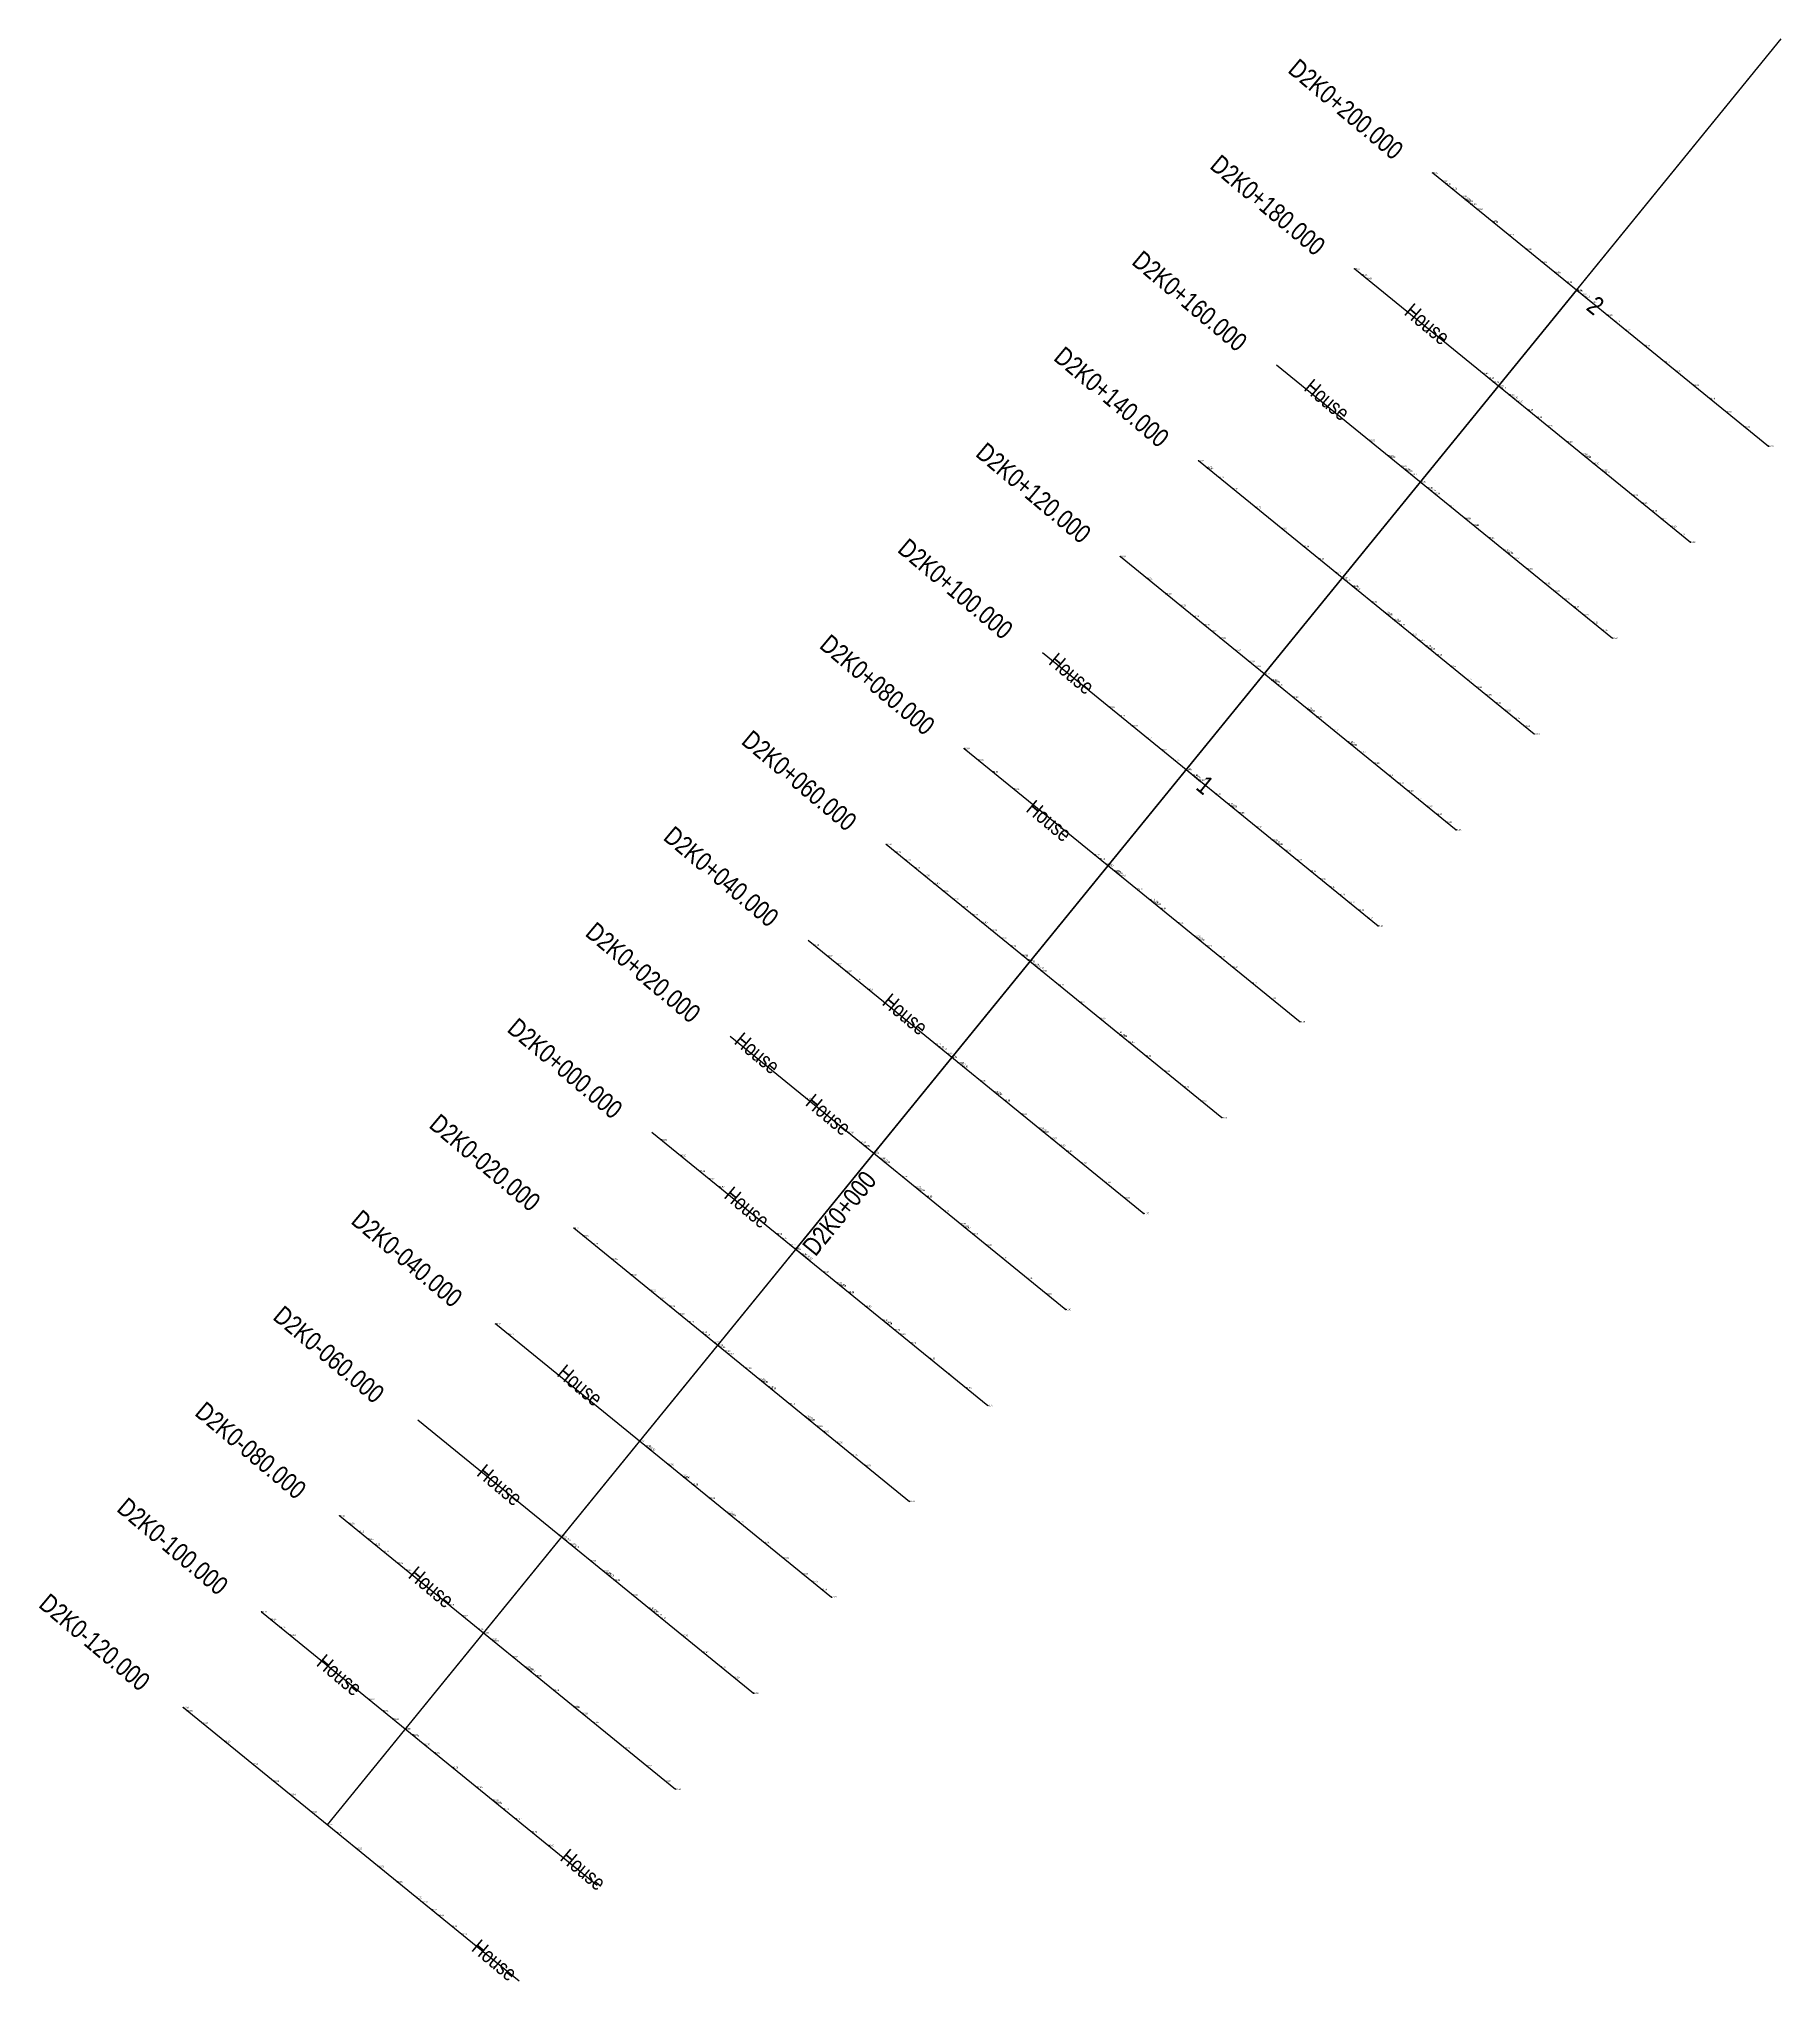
# Model space of a CAD drawing. Header units: metres. Extents: x 570677 to 573609, y 785040 to 786024.
# Drawn here: x 570676.7 to 570958.5, y 785294.4 to 785608.4 of the extents above; entities that cross this region are included whole.
import ezdxf
from ezdxf.enums import TextEntityAlignment as Align

# ---------------------------------------------------------------- set-up
doc = ezdxf.new("R2010")
doc.units = ezdxf.units.M
doc.header["$LTSCALE"] = 0.5
doc.layers.get('0').update_dxf_attribs({"linetype": 'CONTINUOUS'})
for name, color, linetype in [('dmx', 7, 'CONTINUOUS'), ('GCD', 1, 'CONTINUOUS'), ('JMD', 6, 'CONTINUOUS'), ('桩号_D2', 2, 'CONTINUOUS'), ('道路中线_D2', 7, 'CONTINUOUS')]:
    doc.layers.add(name, color=color, linetype=linetype)
doc.styles.add('EICAD', font='arial.ttf', dxfattribs={"width": 0.8, "height": 2})

# ---------------------------------------------------------------- blocks, each defined once
blk = doc.blocks.new('gc200')
h = blk.add_hatch(color=0)
edge = h.paths.add_edge_path()
edge.add_arc((0, 0), 0.196, 0, 360)
at = {"color": 0}
blk.add_circle((0, 0), 0.196, dxfattribs=at)

msp = doc.modelspace()

# ---------------------------------------------------------------- linework, layer by layer
at = {"flags": 128}
msp.add_lwpolyline([(570723.39, 785319.67), (570925.42, 785567.83)], dxfattribs=at)
at = {"layer": 'dmx'}
for p, q in [((570902.16, 785586.77), (570956.44, 785542.57)), ((570889.53, 785571.26), (570943.81, 785527.06)), ((570876.9, 785555.75), (570931.19, 785511.55)), ((570864.27, 785540.24), (570918.56, 785496.04)), ((570851.65, 785524.73), (570905.93, 785480.53)), ((570839.02, 785509.22), (570893.31, 785465.02)), ((570826.39, 785493.71), (570880.68, 785449.51)), ((570813.77, 785478.2), (570868.05, 785434)), ((570801.14, 785462.69), (570855.42, 785418.49)), ((570788.51, 785447.18), (570842.8, 785402.98)), ((570775.88, 785431.67), (570830.17, 785387.47)), ((570763.26, 785416.16), (570817.54, 785371.96)), ((570750.63, 785400.65), (570804.92, 785356.45)), ((570738, 785385.14), (570792.29, 785340.94)), ((570725.38, 785369.63), (570779.66, 785325.43)), ((570712.75, 785354.12), (570767.03, 785309.92)), ((570700.12, 785338.61), (570754.41, 785294.41))]:
    msp.add_line(p, q, dxfattribs=at)
at = {"layer": '桩号_D2', "linetype": 'Continuous'}
for points in [[(570925.42, 785567.83), (570927.75, 785565.93)], [(570862.29, 785490.28), (570864.61, 785488.38)], [(570799.15, 785412.73), (570801.48, 785410.83)]]:
    msp.add_lwpolyline(points, dxfattribs=at)
at = {"layer": '道路中线_D2', "color": 4}
for p in [(570723.39, 785319.67), (570799.15, 785412.73)]:
    msp.add_line(p, (570958.49, 785608.44), dxfattribs=at)

# ---------------------------------------------------------------- block references
at = {"layer": 'GCD'}
ref = msp.add_blockref('gc200', (570902.16, 785586.77, 3.21), dxfattribs=dict(at, xscale=0.25, yscale=0.25, zscale=0.25))
ref.add_attrib('height', '3.21', dxfattribs={"height": 0.25, "style": 'EICAD', "width": 0.8}).set_placement((570902.31, 785586.77), align=Align.MIDDLE_LEFT)
ref = msp.add_blockref('gc200', (570903.71, 785585.5, 3.27), dxfattribs=dict(at, xscale=0.25, yscale=0.25, zscale=0.25))
ref.add_attrib('height', '3.27', dxfattribs={"height": 0.25, "style": 'EICAD', "width": 0.8}).set_placement((570903.86, 785585.5, 3.27), align=Align.MIDDLE_LEFT)
ref = msp.add_blockref('gc200', (570904.31, 785585.01, 3.25), dxfattribs=dict(at, xscale=0.25, yscale=0.25, zscale=0.25))
ref.add_attrib('height', '3.25', dxfattribs={"height": 0.25, "style": 'EICAD', "width": 0.8}).set_placement((570904.46, 785585.01, 3.25), align=Align.MIDDLE_LEFT)
ref = msp.add_blockref('gc200', (570905.26, 785584.24, 3.31), dxfattribs=dict(at, xscale=0.25, yscale=0.25, zscale=0.25))
ref.add_attrib('height', '3.31', dxfattribs={"height": 0.25, "style": 'EICAD', "width": 0.8}).set_placement((570905.41, 785584.24, 3.31), align=Align.MIDDLE_LEFT)
ref = msp.add_blockref('gc200', (570906.81, 785582.98, 3.28), dxfattribs=dict(at, xscale=0.25, yscale=0.25, zscale=0.25))
ref.add_attrib('height', '3.28', dxfattribs={"height": 0.25, "style": 'EICAD', "width": 0.8}).set_placement((570906.96, 785582.98, 3.28), align=Align.MIDDLE_LEFT)
ref = msp.add_blockref('gc200', (570907.25, 785582.62, 3.29), dxfattribs=dict(at, xscale=0.25, yscale=0.25, zscale=0.25))
ref.add_attrib('height', '3.29', dxfattribs={"height": 0.25, "style": 'EICAD', "width": 0.8}).set_placement((570907.4, 785582.62, 3.29), align=Align.MIDDLE_LEFT)
ref = msp.add_blockref('gc200', (570907.49, 785582.42, 3.2), dxfattribs=dict(at, xscale=0.25, yscale=0.25, zscale=0.25))
ref.add_attrib('height', '3.20', dxfattribs={"height": 0.25, "style": 'EICAD', "width": 0.8}).set_placement((570907.64, 785582.42, 3.2), align=Align.MIDDLE_LEFT)
ref = msp.add_blockref('gc200', (570907.72, 785582.24, 3.22), dxfattribs=dict(at, xscale=0.25, yscale=0.25, zscale=0.25))
ref.add_attrib('height', '3.22', dxfattribs={"height": 0.25, "style": 'EICAD', "width": 0.8}).set_placement((570907.87, 785582.24, 3.22), align=Align.MIDDLE_LEFT)
ref = msp.add_blockref('gc200', (570907.79, 785582.18, 3.28), dxfattribs=dict(at, xscale=0.25, yscale=0.25, zscale=0.25))
ref.add_attrib('height', '3.28', dxfattribs={"height": 0.25, "style": 'EICAD', "width": 0.8}).set_placement((570907.94, 785582.18, 3.28), align=Align.MIDDLE_LEFT)
ref = msp.add_blockref('gc200', (570908.36, 785581.72, 3.3), dxfattribs=dict(at, xscale=0.25, yscale=0.25, zscale=0.25))
ref.add_attrib('height', '3.30', dxfattribs={"height": 0.25, "style": 'EICAD', "width": 0.8}).set_placement((570908.51, 785581.72, 3.3), align=Align.MIDDLE_LEFT)
ref = msp.add_blockref('gc200', (570909.36, 785580.91, 3.38), dxfattribs=dict(at, xscale=0.25, yscale=0.25, zscale=0.25))
ref.add_attrib('height', '3.38', dxfattribs={"height": 0.25, "style": 'EICAD', "width": 0.8}).set_placement((570909.51, 785580.91, 3.38), align=Align.MIDDLE_LEFT)
ref = msp.add_blockref('gc200', (570911.65, 785579.04, 3.41), dxfattribs=dict(at, xscale=0.25, yscale=0.25, zscale=0.25))
ref.add_attrib('height', '3.41', dxfattribs={"height": 0.25, "style": 'EICAD', "width": 0.8}).set_placement((570911.8, 785579.04, 3.41), align=Align.MIDDLE_LEFT)
ref = msp.add_blockref('gc200', (570911.88, 785578.85, 3.58), dxfattribs=dict(at, xscale=0.25, yscale=0.25, zscale=0.25))
ref.add_attrib('height', '3.58', dxfattribs={"height": 0.25, "style": 'EICAD', "width": 0.8}).set_placement((570912.03, 785578.85), align=Align.MIDDLE_LEFT)
ref = msp.add_blockref('gc200', (570911.9, 785578.83, 3.67), dxfattribs=dict(at, xscale=0.25, yscale=0.25, zscale=0.25))
ref.add_attrib('height', '3.67', dxfattribs={"height": 0.25, "style": 'EICAD', "width": 0.8}).set_placement((570912.05, 785578.83, 3.67), align=Align.MIDDLE_LEFT)
ref = msp.add_blockref('gc200', (570914.42, 785576.78, 4.04), dxfattribs=dict(at, xscale=0.25, yscale=0.25, zscale=0.25))
ref.add_attrib('height', '4.04', dxfattribs={"height": 0.25, "style": 'EICAD', "width": 0.8}).set_placement((570914.57, 785576.78, 4.04), align=Align.MIDDLE_LEFT)
ref = msp.add_blockref('gc200', (570917.29, 785574.44, 3.96), dxfattribs=dict(at, xscale=0.25, yscale=0.25, zscale=0.25))
ref.add_attrib('height', '3.96', dxfattribs={"height": 0.25, "style": 'EICAD', "width": 0.8}).set_placement((570917.44, 785574.44, 3.96), align=Align.MIDDLE_LEFT)
ref = msp.add_blockref('gc200', (570919.9, 785572.32, 3.94), dxfattribs=dict(at, xscale=0.25, yscale=0.25, zscale=0.25))
ref.add_attrib('height', '3.94', dxfattribs={"height": 0.25, "style": 'EICAD', "width": 0.8}).set_placement((570920.05, 785572.32, 3.94), align=Align.MIDDLE_LEFT)
ref = msp.add_blockref('gc200', (570889.53, 785571.26, 3.41), dxfattribs=dict(at, xscale=0.25, yscale=0.25, zscale=0.25))
ref.add_attrib('height', '3.41', dxfattribs={"height": 0.25, "style": 'EICAD', "width": 0.8}).set_placement((570889.68, 785571.26), align=Align.MIDDLE_LEFT)
ref = msp.add_blockref('gc200', (570890.73, 785570.28, 3.43), dxfattribs=dict(at, xscale=0.25, yscale=0.25, zscale=0.25))
ref.add_attrib('height', '3.43', dxfattribs={"height": 0.25, "style": 'EICAD', "width": 0.8}).set_placement((570890.88, 785570.28, 3.43), align=Align.MIDDLE_LEFT)
ref = msp.add_blockref('gc200', (570891.44, 785569.7, 3.43), dxfattribs=dict(at, xscale=0.25, yscale=0.25, zscale=0.25))
ref.add_attrib('height', '3.43', dxfattribs={"height": 0.25, "style": 'EICAD', "width": 0.8}).set_placement((570891.59, 785569.7, 3.43), align=Align.MIDDLE_LEFT)
ref = msp.add_blockref('gc200', (570921.95, 785570.65, 3.53), dxfattribs=dict(at, xscale=0.25, yscale=0.25, zscale=0.25))
ref.add_attrib('height', '3.53', dxfattribs={"height": 0.25, "style": 'EICAD', "width": 0.8}).set_placement((570922.1, 785570.65, 3.53), align=Align.MIDDLE_LEFT)
ref = msp.add_blockref('gc200', (570921.97, 785570.63, 3.39), dxfattribs=dict(at, xscale=0.25, yscale=0.25, zscale=0.25))
ref.add_attrib('height', '3.39', dxfattribs={"height": 0.25, "style": 'EICAD', "width": 0.8}).set_placement((570922.12, 785570.63), align=Align.MIDDLE_LEFT)
ref = msp.add_blockref('gc200', (570923.87, 785569.09, 3.32), dxfattribs=dict(at, xscale=0.25, yscale=0.25, zscale=0.25))
ref.add_attrib('height', '3.32', dxfattribs={"height": 0.25, "style": 'EICAD', "width": 0.8}).set_placement((570924.02, 785569.09, 3.32), align=Align.MIDDLE_LEFT)
ref = msp.add_blockref('gc200', (570925.42, 785567.83, 3.29), dxfattribs=dict(at, xscale=0.25, yscale=0.25, zscale=0.25))
ref.add_attrib('height', '3.29', dxfattribs={"height": 0.25, "style": 'EICAD', "width": 0.8}).set_placement((570925.57, 785567.83), align=Align.MIDDLE_LEFT)
ref = msp.add_blockref('gc200', (570925.46, 785567.8, 3.11), dxfattribs=dict(at, xscale=0.25, yscale=0.25, zscale=0.25))
ref.add_attrib('height', '3.11', dxfattribs={"height": 0.25, "style": 'EICAD', "width": 0.8}).set_placement((570925.61, 785567.8), align=Align.MIDDLE_LEFT)
ref = msp.add_blockref('gc200', (570925.56, 785567.71, 3.03), dxfattribs=dict(at, xscale=0.25, yscale=0.25, zscale=0.25))
ref.add_attrib('height', '3.03', dxfattribs={"height": 0.25, "style": 'EICAD', "width": 0.8}).set_placement((570925.71, 785567.71, 3.03), align=Align.MIDDLE_LEFT)
ref = msp.add_blockref('gc200', (570926.27, 785567.13, 2.97), dxfattribs=dict(at, xscale=0.25, yscale=0.25, zscale=0.25))
ref.add_attrib('height', '2.97', dxfattribs={"height": 0.25, "style": 'EICAD', "width": 0.8}).set_placement((570926.42, 785567.13, 2.97), align=Align.MIDDLE_LEFT)
ref = msp.add_blockref('gc200', (570926.7, 785566.79, 3.11), dxfattribs=dict(at, xscale=0.25, yscale=0.25, zscale=0.25))
ref.add_attrib('height', '3.11', dxfattribs={"height": 0.25, "style": 'EICAD', "width": 0.8}).set_placement((570926.85, 785566.79, 3.11), align=Align.MIDDLE_LEFT)
ref = msp.add_blockref('gc200', (570927.81, 785565.88, 3.11), dxfattribs=dict(at, xscale=0.25, yscale=0.25, zscale=0.25))
ref.add_attrib('height', '3.11', dxfattribs={"height": 0.25, "style": 'EICAD', "width": 0.8}).set_placement((570927.96, 785565.88, 3.11), align=Align.MIDDLE_LEFT)
ref = msp.add_blockref('gc200', (570930.4, 785563.77, 3.23), dxfattribs=dict(at, xscale=0.25, yscale=0.25, zscale=0.25))
ref.add_attrib('height', '3.23', dxfattribs={"height": 0.25, "style": 'EICAD', "width": 0.8}).set_placement((570930.55, 785563.77, 3.23), align=Align.MIDDLE_LEFT)
ref = msp.add_blockref('gc200', (570931.63, 785562.77, 3.24), dxfattribs=dict(at, xscale=0.25, yscale=0.25, zscale=0.25))
ref.add_attrib('height', '3.24', dxfattribs={"height": 0.25, "style": 'EICAD', "width": 0.8}).set_placement((570931.78, 785562.77, 3.24), align=Align.MIDDLE_LEFT)
ref = msp.add_blockref('gc200', (570933.37, 785561.36, 3.27), dxfattribs=dict(at, xscale=0.25, yscale=0.25, zscale=0.25))
ref.add_attrib('height', '3.27', dxfattribs={"height": 0.25, "style": 'EICAD', "width": 0.8}).set_placement((570933.52, 785561.36, 3.27), align=Align.MIDDLE_LEFT)
ref = msp.add_blockref('gc200', (570936.46, 785558.84, 3.41), dxfattribs=dict(at, xscale=0.25, yscale=0.25, zscale=0.25))
ref.add_attrib('height', '3.41', dxfattribs={"height": 0.25, "style": 'EICAD', "width": 0.8}).set_placement((570936.61, 785558.84, 3.41), align=Align.MIDDLE_LEFT)
ref = msp.add_blockref('gc200', (570939.71, 785556.2, 3.27), dxfattribs=dict(at, xscale=0.25, yscale=0.25, zscale=0.25))
ref.add_attrib('height', '3.27', dxfattribs={"height": 0.25, "style": 'EICAD', "width": 0.8}).set_placement((570939.86, 785556.2, 3.27), align=Align.MIDDLE_LEFT)
ref = msp.add_blockref('gc200', (570910.31, 785554.34, 3.44), dxfattribs=dict(at, xscale=0.25, yscale=0.25, zscale=0.25))
ref.add_attrib('height', '3.44', dxfattribs={"height": 0.25, "style": 'EICAD', "width": 0.8}).set_placement((570910.46, 785554.34, 3.44), align=Align.MIDDLE_LEFT)
ref = msp.add_blockref('gc200', (570911.24, 785553.58, 3.32), dxfattribs=dict(at, xscale=0.25, yscale=0.25, zscale=0.25))
ref.add_attrib('height', '3.32', dxfattribs={"height": 0.25, "style": 'EICAD', "width": 0.8}).set_placement((570911.39, 785553.58, 3.32), align=Align.MIDDLE_LEFT)
ref = msp.add_blockref('gc200', (570912.03, 785552.93, 3.25), dxfattribs=dict(at, xscale=0.25, yscale=0.25, zscale=0.25))
ref.add_attrib('height', '3.26', dxfattribs={"height": 0.25, "style": 'EICAD', "width": 0.8}).set_placement((570912.18, 785552.93, 3.25), align=Align.MIDDLE_LEFT)
ref = msp.add_blockref('gc200', (570941.52, 785554.72, 3.27), dxfattribs=dict(at, xscale=0.25, yscale=0.25, zscale=0.25))
ref.add_attrib('height', '3.27', dxfattribs={"height": 0.25, "style": 'EICAD', "width": 0.8}).set_placement((570941.67, 785554.72, 3.27), align=Align.MIDDLE_LEFT)
ref = msp.add_blockref('gc200', (570912.79, 785552.32, 3.26), dxfattribs=dict(at, xscale=0.25, yscale=0.25, zscale=0.25))
ref.add_attrib('height', '3.26', dxfattribs={"height": 0.25, "style": 'EICAD', "width": 0.8}).set_placement((570912.94, 785552.32), align=Align.MIDDLE_LEFT)
ref = msp.add_blockref('gc200', (570913.18, 785552, 3.14), dxfattribs=dict(at, xscale=0.25, yscale=0.25, zscale=0.25))
ref.add_attrib('height', '3.14', dxfattribs={"height": 0.25, "style": 'EICAD', "width": 0.8}).set_placement((570913.33, 785552, 3.14), align=Align.MIDDLE_LEFT)
ref = msp.add_blockref('gc200', (570914.55, 785550.88, 3.19), dxfattribs=dict(at, xscale=0.25, yscale=0.25, zscale=0.25))
ref.add_attrib('height', '3.19', dxfattribs={"height": 0.25, "style": 'EICAD', "width": 0.8}).set_placement((570914.7, 785550.88, 3.19), align=Align.MIDDLE_LEFT)
ref = msp.add_blockref('gc200', (570915.08, 785550.46, 3.35), dxfattribs=dict(at, xscale=0.25, yscale=0.25, zscale=0.25))
ref.add_attrib('height', '3.35', dxfattribs={"height": 0.25, "style": 'EICAD', "width": 0.8}).set_placement((570915.23, 785550.46, 3.35), align=Align.MIDDLE_LEFT)
ref = msp.add_blockref('gc200', (570915.9, 785549.79, 3.39), dxfattribs=dict(at, xscale=0.25, yscale=0.25, zscale=0.25))
ref.add_attrib('height', '3.39', dxfattribs={"height": 0.25, "style": 'EICAD', "width": 0.8}).set_placement((570916.05, 785549.79, 3.39), align=Align.MIDDLE_LEFT)
ref = msp.add_blockref('gc200', (570944.34, 785552.43, 3.28), dxfattribs=dict(at, xscale=0.25, yscale=0.25, zscale=0.25))
ref.add_attrib('height', '3.28', dxfattribs={"height": 0.25, "style": 'EICAD', "width": 0.8}).set_placement((570944.49, 785552.43, 3.28), align=Align.MIDDLE_LEFT)
ref = msp.add_blockref('gc200', (570946.98, 785550.27, 3.36), dxfattribs=dict(at, xscale=0.25, yscale=0.25, zscale=0.25))
ref.add_attrib('height', '3.36', dxfattribs={"height": 0.25, "style": 'EICAD', "width": 0.8}).set_placement((570947.13, 785550.27, 3.36), align=Align.MIDDLE_LEFT)
ref = msp.add_blockref('gc200', (570917.55, 785548.45, 3.45), dxfattribs=dict(at, xscale=0.25, yscale=0.25, zscale=0.25))
ref.add_attrib('height', '3.45', dxfattribs={"height": 0.25, "style": 'EICAD', "width": 0.8}).set_placement((570917.7, 785548.45, 3.45), align=Align.MIDDLE_LEFT)
ref = msp.add_blockref('gc200', (570919, 785547.26, 3.48), dxfattribs=dict(at, xscale=0.25, yscale=0.25, zscale=0.25))
ref.add_attrib('height', '3.48', dxfattribs={"height": 0.25, "style": 'EICAD', "width": 0.8}).set_placement((570919.15, 785547.26, 3.48), align=Align.MIDDLE_LEFT)
ref = msp.add_blockref('gc200', (570949.63, 785548.12, 3.33), dxfattribs=dict(at, xscale=0.25, yscale=0.25, zscale=0.25))
ref.add_attrib('height', '3.33', dxfattribs={"height": 0.25, "style": 'EICAD', "width": 0.8}).set_placement((570949.78, 785548.12, 3.33), align=Align.MIDDLE_LEFT)
ref = msp.add_blockref('gc200', (570891.96, 785543.49, 3.53), dxfattribs=dict(at, xscale=0.25, yscale=0.25, zscale=0.25))
ref.add_attrib('height', '3.53', dxfattribs={"height": 0.25, "style": 'EICAD', "width": 0.8}).set_placement((570892.11, 785543.49, 3.53), align=Align.MIDDLE_LEFT)
ref = msp.add_blockref('gc200', (570920.68, 785545.9, 3.5), dxfattribs=dict(at, xscale=0.25, yscale=0.25, zscale=0.25))
ref.add_attrib('height', '3.50', dxfattribs={"height": 0.25, "style": 'EICAD', "width": 0.8}).set_placement((570920.83, 785545.9, 3.5), align=Align.MIDDLE_LEFT)
ref = msp.add_blockref('gc200', (570923.9, 785543.28, 3.49), dxfattribs=dict(at, xscale=0.25, yscale=0.25, zscale=0.25))
ref.add_attrib('height', '3.49', dxfattribs={"height": 0.25, "style": 'EICAD', "width": 0.8}).set_placement((570924.05, 785543.28, 3.49), align=Align.MIDDLE_LEFT)
ref = msp.add_blockref('gc200', (570952.57, 785545.72, 3.21), dxfattribs=dict(at, xscale=0.25, yscale=0.25, zscale=0.25))
ref.add_attrib('height', '3.21', dxfattribs={"height": 0.25, "style": 'EICAD', "width": 0.8}).set_placement((570952.72, 785545.72, 3.21), align=Align.MIDDLE_LEFT)
ref = msp.add_blockref('gc200', (570864.27, 785540.24, 3.29), dxfattribs=dict(at, xscale=0.25, yscale=0.25, zscale=0.25))
ref.add_attrib('height', '3.29', dxfattribs={"height": 0.25, "style": 'EICAD', "width": 0.8}).set_placement((570864.42, 785540.24), align=Align.MIDDLE_LEFT)
ref = msp.add_blockref('gc200', (570894.99, 785541.02, 3.78), dxfattribs=dict(at, xscale=0.25, yscale=0.25, zscale=0.25))
ref.add_attrib('height', '3.78', dxfattribs={"height": 0.25, "style": 'EICAD', "width": 0.8}).set_placement((570895.14, 785541.02, 3.78), align=Align.MIDDLE_LEFT)
ref = msp.add_blockref('gc200', (570895.22, 785540.83, 3.42), dxfattribs=dict(at, xscale=0.25, yscale=0.25, zscale=0.25))
ref.add_attrib('height', '3.42', dxfattribs={"height": 0.25, "style": 'EICAD', "width": 0.8}).set_placement((570895.37, 785540.83, 3.42), align=Align.MIDDLE_LEFT)
ref = msp.add_blockref('gc200', (570895.3, 785540.77, 3.99), dxfattribs=dict(at, xscale=0.25, yscale=0.25, zscale=0.25))
ref.add_attrib('height', '3.99', dxfattribs={"height": 0.25, "style": 'EICAD', "width": 0.8}).set_placement((570895.45, 785540.77, 3.99), align=Align.MIDDLE_LEFT)
ref = msp.add_blockref('gc200', (570926.32, 785541.3, 3.39), dxfattribs=dict(at, xscale=0.25, yscale=0.25, zscale=0.25))
ref.add_attrib('height', '3.39', dxfattribs={"height": 0.25, "style": 'EICAD', "width": 0.8}).set_placement((570926.47, 785541.3, 3.39), align=Align.MIDDLE_LEFT)
ref = msp.add_blockref('gc200', (570926.72, 785540.98, 3.22), dxfattribs=dict(at, xscale=0.25, yscale=0.25, zscale=0.25))
ref.add_attrib('height', '3.22', dxfattribs={"height": 0.25, "style": 'EICAD', "width": 0.8}).set_placement((570926.87, 785540.98, 3.22), align=Align.MIDDLE_LEFT)
ref = msp.add_blockref('gc200', (570926.93, 785540.81, 3.2), dxfattribs=dict(at, xscale=0.25, yscale=0.25, zscale=0.25))
ref.add_attrib('height', '3.20', dxfattribs={"height": 0.25, "style": 'EICAD', "width": 0.8}).set_placement((570927.08, 785540.81), align=Align.MIDDLE_LEFT)
ref = msp.add_blockref('gc200', (570926.93, 785540.8, 3.4), dxfattribs=dict(at, xscale=0.25, yscale=0.25, zscale=0.25))
ref.add_attrib('height', '3.40', dxfattribs={"height": 0.25, "style": 'EICAD', "width": 0.8}).set_placement((570927.08, 785540.8, 3.4), align=Align.MIDDLE_LEFT)
ref = msp.add_blockref('gc200', (570956.44, 785542.57, 3.2), dxfattribs=dict(at, xscale=0.25, yscale=0.25, zscale=0.25))
ref.add_attrib('height', '3.20', dxfattribs={"height": 0.25, "style": 'EICAD', "width": 0.8}).set_placement((570956.59, 785542.57), align=Align.MIDDLE_LEFT)
ref = msp.add_blockref('gc200', (570865.63, 785539.13, 3.02), dxfattribs=dict(at, xscale=0.25, yscale=0.25, zscale=0.25))
ref.add_attrib('height', '3.02', dxfattribs={"height": 0.25, "style": 'EICAD', "width": 0.8}).set_placement((570865.78, 785539.13, 3.02), align=Align.MIDDLE_LEFT)
ref = msp.add_blockref('gc200', (570865.83, 785538.97, 2.94), dxfattribs=dict(at, xscale=0.25, yscale=0.25, zscale=0.25))
ref.add_attrib('height', '2.94', dxfattribs={"height": 0.25, "style": 'EICAD', "width": 0.8}).set_placement((570865.98, 785538.97, 2.94), align=Align.MIDDLE_LEFT)
ref = msp.add_blockref('gc200', (570867.59, 785537.54, 2.73), dxfattribs=dict(at, xscale=0.25, yscale=0.25, zscale=0.25))
ref.add_attrib('height', '2.73', dxfattribs={"height": 0.25, "style": 'EICAD', "width": 0.8}).set_placement((570867.74, 785537.54, 2.73), align=Align.MIDDLE_LEFT)
ref = msp.add_blockref('gc200', (570897.06, 785539.33, 3.83), dxfattribs=dict(at, xscale=0.25, yscale=0.25, zscale=0.25))
ref.add_attrib('height', '3.83', dxfattribs={"height": 0.25, "style": 'EICAD', "width": 0.8}).set_placement((570897.21, 785539.33, 3.83), align=Align.MIDDLE_LEFT)
ref = msp.add_blockref('gc200', (570897.64, 785538.86, 3.84), dxfattribs=dict(at, xscale=0.25, yscale=0.25, zscale=0.25))
ref.add_attrib('height', '3.84', dxfattribs={"height": 0.25, "style": 'EICAD', "width": 0.8}).set_placement((570897.79, 785538.86, 3.84), align=Align.MIDDLE_LEFT)
ref = msp.add_blockref('gc200', (570897.74, 785538.78, 3.36), dxfattribs=dict(at, xscale=0.25, yscale=0.25, zscale=0.25))
ref.add_attrib('height', '3.36', dxfattribs={"height": 0.25, "style": 'EICAD', "width": 0.8}).set_placement((570897.89, 785538.78, 3.36), align=Align.MIDDLE_LEFT)
ref = msp.add_blockref('gc200', (570898.04, 785538.54, 3.35), dxfattribs=dict(at, xscale=0.25, yscale=0.25, zscale=0.25))
ref.add_attrib('height', '3.35', dxfattribs={"height": 0.25, "style": 'EICAD', "width": 0.8}).set_placement((570898.19, 785538.54, 3.35), align=Align.MIDDLE_LEFT)
ref = msp.add_blockref('gc200', (570898.66, 785538.03, 3.33), dxfattribs=dict(at, xscale=0.25, yscale=0.25, zscale=0.25))
ref.add_attrib('height', '3.33', dxfattribs={"height": 0.25, "style": 'EICAD', "width": 0.8}).set_placement((570898.81, 785538.03, 3.33), align=Align.MIDDLE_LEFT)
ref = msp.add_blockref('gc200', (570928.19, 785539.78, 3.39), dxfattribs=dict(at, xscale=0.25, yscale=0.25, zscale=0.25))
ref.add_attrib('height', '3.39', dxfattribs={"height": 0.25, "style": 'EICAD', "width": 0.8}).set_placement((570928.34, 785539.78, 3.39), align=Align.MIDDLE_LEFT)
ref = msp.add_blockref('gc200', (570929.58, 785538.65, 3.15), dxfattribs=dict(at, xscale=0.25, yscale=0.25, zscale=0.25))
ref.add_attrib('height', '3.15', dxfattribs={"height": 0.25, "style": 'EICAD', "width": 0.8}).set_placement((570929.73, 785538.65, 3.15), align=Align.MIDDLE_LEFT)
ref = msp.add_blockref('gc200', (570929.95, 785538.35, 3.26), dxfattribs=dict(at, xscale=0.25, yscale=0.25, zscale=0.25))
ref.add_attrib('height', '3.26', dxfattribs={"height": 0.25, "style": 'EICAD', "width": 0.8}).set_placement((570930.1, 785538.35, 3.26), align=Align.MIDDLE_LEFT)
ref = msp.add_blockref('gc200', (570869.88, 785535.67, 2.74), dxfattribs=dict(at, xscale=0.25, yscale=0.25, zscale=0.25))
ref.add_attrib('height', '2.74', dxfattribs={"height": 0.25, "style": 'EICAD', "width": 0.8}).set_placement((570870.03, 785535.67, 2.74), align=Align.MIDDLE_LEFT)
ref = msp.add_blockref('gc200', (570900.17, 785536.81, 3.26), dxfattribs=dict(at, xscale=0.25, yscale=0.25, zscale=0.25))
ref.add_attrib('height', '3.26', dxfattribs={"height": 0.25, "style": 'EICAD', "width": 0.8}).set_placement((570900.32, 785536.81), align=Align.MIDDLE_LEFT)
ref = msp.add_blockref('gc200', (570901.32, 785535.87, 3.18), dxfattribs=dict(at, xscale=0.25, yscale=0.25, zscale=0.25))
ref.add_attrib('height', '3.18', dxfattribs={"height": 0.25, "style": 'EICAD', "width": 0.8}).set_placement((570901.47, 785535.87, 3.18), align=Align.MIDDLE_LEFT)
ref = msp.add_blockref('gc200', (570901.33, 785535.86, 3.1), dxfattribs=dict(at, xscale=0.25, yscale=0.25, zscale=0.25))
ref.add_attrib('height', '3.10', dxfattribs={"height": 0.25, "style": 'EICAD', "width": 0.8}).set_placement((570901.48, 785535.86), align=Align.MIDDLE_LEFT)
ref = msp.add_blockref('gc200', (570901.84, 785535.44, 3.19), dxfattribs=dict(at, xscale=0.25, yscale=0.25, zscale=0.25))
ref.add_attrib('height', '3.19', dxfattribs={"height": 0.25, "style": 'EICAD', "width": 0.8}).set_placement((570901.99, 785535.44, 3.19), align=Align.MIDDLE_LEFT)
ref = msp.add_blockref('gc200', (570902.47, 785534.93, 3.34), dxfattribs=dict(at, xscale=0.25, yscale=0.25, zscale=0.25))
ref.add_attrib('height', '3.34', dxfattribs={"height": 0.25, "style": 'EICAD', "width": 0.8}).set_placement((570902.62, 785534.93, 3.34), align=Align.MIDDLE_LEFT)
ref = msp.add_blockref('gc200', (570934.51, 785534.64, 3.23), dxfattribs=dict(at, xscale=0.25, yscale=0.25, zscale=0.25))
ref.add_attrib('height', '3.23', dxfattribs={"height": 0.25, "style": 'EICAD', "width": 0.8}).set_placement((570934.66, 785534.64, 3.23), align=Align.MIDDLE_LEFT)
ref = msp.add_blockref('gc200', (570873.58, 785532.66, 2.76), dxfattribs=dict(at, xscale=0.25, yscale=0.25, zscale=0.25))
ref.add_attrib('height', '2.76', dxfattribs={"height": 0.25, "style": 'EICAD', "width": 0.8}).set_placement((570873.73, 785532.66, 2.76), align=Align.MIDDLE_LEFT)
ref = msp.add_blockref('gc200', (570904.96, 785532.91, 3.42), dxfattribs=dict(at, xscale=0.25, yscale=0.25, zscale=0.25))
ref.add_attrib('height', '3.42', dxfattribs={"height": 0.25, "style": 'EICAD', "width": 0.8}).set_placement((570905.11, 785532.91, 3.42), align=Align.MIDDLE_LEFT)
ref = msp.add_blockref('gc200', (570907.45, 785530.88, 3.58), dxfattribs=dict(at, xscale=0.25, yscale=0.25, zscale=0.25))
ref.add_attrib('height', '3.58', dxfattribs={"height": 0.25, "style": 'EICAD', "width": 0.8}).set_placement((570907.6, 785530.88, 3.58), align=Align.MIDDLE_LEFT)
ref = msp.add_blockref('gc200', (570907.48, 785530.85, 3.48), dxfattribs=dict(at, xscale=0.25, yscale=0.25, zscale=0.25))
ref.add_attrib('height', '3.48', dxfattribs={"height": 0.25, "style": 'EICAD', "width": 0.8}).set_placement((570907.63, 785530.85, 3.48), align=Align.MIDDLE_LEFT)
ref = msp.add_blockref('gc200', (570936.06, 785533.37, 3.21), dxfattribs=dict(at, xscale=0.25, yscale=0.25, zscale=0.25))
ref.add_attrib('height', '3.21', dxfattribs={"height": 0.25, "style": 'EICAD', "width": 0.8}).set_placement((570936.21, 785533.37, 3.21), align=Align.MIDDLE_LEFT)
ref = msp.add_blockref('gc200', (570937.61, 785532.11, 3.18), dxfattribs=dict(at, xscale=0.25, yscale=0.25, zscale=0.25))
ref.add_attrib('height', '3.18', dxfattribs={"height": 0.25, "style": 'EICAD', "width": 0.8}).set_placement((570937.76, 785532.11, 3.18), align=Align.MIDDLE_LEFT)
ref = msp.add_blockref('gc200', (570939.16, 785530.85, 3.14), dxfattribs=dict(at, xscale=0.25, yscale=0.25, zscale=0.25))
ref.add_attrib('height', '3.14', dxfattribs={"height": 0.25, "style": 'EICAD', "width": 0.8}).set_placement((570939.31, 785530.85, 3.14), align=Align.MIDDLE_LEFT)
ref = msp.add_blockref('gc200', (570877.74, 785529.28, 2.67), dxfattribs=dict(at, xscale=0.25, yscale=0.25, zscale=0.25))
ref.add_attrib('height', '2.67', dxfattribs={"height": 0.25, "style": 'EICAD', "width": 0.8}).set_placement((570877.89, 785529.28, 2.67), align=Align.MIDDLE_LEFT)
ref = msp.add_blockref('gc200', (570908.74, 785529.82, 3.62), dxfattribs=dict(at, xscale=0.25, yscale=0.25, zscale=0.25))
ref.add_attrib('height', '3.62', dxfattribs={"height": 0.25, "style": 'EICAD', "width": 0.8}).set_placement((570908.89, 785529.82, 3.62), align=Align.MIDDLE_LEFT)
ref = msp.add_blockref('gc200', (570908.76, 785529.81, 3.45), dxfattribs=dict(at, xscale=0.25, yscale=0.25, zscale=0.25))
ref.add_attrib('height', '3.45', dxfattribs={"height": 0.25, "style": 'EICAD', "width": 0.8}).set_placement((570908.91, 785529.81, 3.45), align=Align.MIDDLE_LEFT)
ref = msp.add_blockref('gc200', (570911.28, 785527.76, 3.44), dxfattribs=dict(at, xscale=0.25, yscale=0.25, zscale=0.25))
ref.add_attrib('height', '3.44', dxfattribs={"height": 0.25, "style": 'EICAD', "width": 0.8}).set_placement((570911.43, 785527.76, 3.44), align=Align.MIDDLE_LEFT)
ref = msp.add_blockref('gc200', (570940.71, 785529.59, 3.19), dxfattribs=dict(at, xscale=0.25, yscale=0.25, zscale=0.25))
ref.add_attrib('height', '3.19', dxfattribs={"height": 0.25, "style": 'EICAD', "width": 0.8}).set_placement((570940.86, 785529.59, 3.19), align=Align.MIDDLE_LEFT)
ref = msp.add_blockref('gc200', (570942.26, 785528.32, 3.08), dxfattribs=dict(at, xscale=0.25, yscale=0.25, zscale=0.25))
ref.add_attrib('height', '3.08', dxfattribs={"height": 0.25, "style": 'EICAD', "width": 0.8}).set_placement((570942.41, 785528.32, 3.08), align=Align.MIDDLE_LEFT)
ref = msp.add_blockref('gc200', (570851.65, 785524.73, 3.28), dxfattribs=dict(at, xscale=0.25, yscale=0.25, zscale=0.25))
ref.add_attrib('height', '3.28', dxfattribs={"height": 0.25, "style": 'EICAD', "width": 0.8}).set_placement((570851.8, 785524.73), align=Align.MIDDLE_LEFT)
ref = msp.add_blockref('gc200', (570881.34, 785526.35, 2.64), dxfattribs=dict(at, xscale=0.25, yscale=0.25, zscale=0.25))
ref.add_attrib('height', '2.64', dxfattribs={"height": 0.25, "style": 'EICAD', "width": 0.8}).set_placement((570881.49, 785526.35, 2.64), align=Align.MIDDLE_LEFT)
ref = msp.add_blockref('gc200', (570913.7, 785525.78, 3.36), dxfattribs=dict(at, xscale=0.25, yscale=0.25, zscale=0.25))
ref.add_attrib('height', '3.36', dxfattribs={"height": 0.25, "style": 'EICAD', "width": 0.8}).set_placement((570913.85, 785525.78, 3.36), align=Align.MIDDLE_LEFT)
ref = msp.add_blockref('gc200', (570914.09, 785525.47, 3.2), dxfattribs=dict(at, xscale=0.25, yscale=0.25, zscale=0.25))
ref.add_attrib('height', '3.20', dxfattribs={"height": 0.25, "style": 'EICAD', "width": 0.8}).set_placement((570914.24, 785525.47, 3.2), align=Align.MIDDLE_LEFT)
ref = msp.add_blockref('gc200', (570914.32, 785525.28, 3.18), dxfattribs=dict(at, xscale=0.25, yscale=0.25, zscale=0.25))
ref.add_attrib('height', '3.18', dxfattribs={"height": 0.25, "style": 'EICAD', "width": 0.8}).set_placement((570914.47, 785525.28), align=Align.MIDDLE_LEFT)
ref = msp.add_blockref('gc200', (570914.34, 785525.26, 3.36), dxfattribs=dict(at, xscale=0.25, yscale=0.25, zscale=0.25))
ref.add_attrib('height', '3.36', dxfattribs={"height": 0.25, "style": 'EICAD', "width": 0.8}).set_placement((570914.49, 785525.26, 3.36), align=Align.MIDDLE_LEFT)
ref = msp.add_blockref('gc200', (570915.35, 785524.44, 3.4), dxfattribs=dict(at, xscale=0.25, yscale=0.25, zscale=0.25))
ref.add_attrib('height', '3.40', dxfattribs={"height": 0.25, "style": 'EICAD', "width": 0.8}).set_placement((570915.5, 785524.44, 3.4), align=Align.MIDDLE_LEFT)
ref = msp.add_blockref('gc200', (570943.81, 785527.06, 3.1), dxfattribs=dict(at, xscale=0.25, yscale=0.25, zscale=0.25))
ref.add_attrib('height', '3.10', dxfattribs={"height": 0.25, "style": 'EICAD', "width": 0.8}).set_placement((570943.96, 785527.06), align=Align.MIDDLE_LEFT)
ref = msp.add_blockref('gc200', (570883.76, 785524.37, 2.57), dxfattribs=dict(at, xscale=0.25, yscale=0.25, zscale=0.25))
ref.add_attrib('height', '2.57', dxfattribs={"height": 0.25, "style": 'EICAD', "width": 0.8}).set_placement((570883.91, 785524.37, 2.57), align=Align.MIDDLE_LEFT)
ref = msp.add_blockref('gc200', (570886.47, 785522.17, 3.49), dxfattribs=dict(at, xscale=0.25, yscale=0.25, zscale=0.25))
ref.add_attrib('height', '3.49', dxfattribs={"height": 0.25, "style": 'EICAD', "width": 0.8}).set_placement((570886.62, 785522.17, 3.49), align=Align.MIDDLE_LEFT)
ref = msp.add_blockref('gc200', (570887.54, 785521.3, 3.57), dxfattribs=dict(at, xscale=0.25, yscale=0.25, zscale=0.25))
ref.add_attrib('height', '3.57', dxfattribs={"height": 0.25, "style": 'EICAD', "width": 0.8}).set_placement((570887.69, 785521.3), align=Align.MIDDLE_LEFT)
ref = msp.add_blockref('gc200', (570917.44, 785522.74, 3.56), dxfattribs=dict(at, xscale=0.25, yscale=0.25, zscale=0.25))
ref.add_attrib('height', '3.56', dxfattribs={"height": 0.25, "style": 'EICAD', "width": 0.8}).set_placement((570917.59, 785522.74, 3.56), align=Align.MIDDLE_LEFT)
ref = msp.add_blockref('gc200', (570856.01, 785521.18, 3.31), dxfattribs=dict(at, xscale=0.25, yscale=0.25, zscale=0.25))
ref.add_attrib('height', '3.31', dxfattribs={"height": 0.25, "style": 'EICAD', "width": 0.8}).set_placement((570856.16, 785521.18, 3.31), align=Align.MIDDLE_LEFT)
ref = msp.add_blockref('gc200', (570859.04, 785518.71, 3.29), dxfattribs=dict(at, xscale=0.25, yscale=0.25, zscale=0.25))
ref.add_attrib('height', '3.29', dxfattribs={"height": 0.25, "style": 'EICAD', "width": 0.8}).set_placement((570859.19, 785518.71, 3.29), align=Align.MIDDLE_LEFT)
ref = msp.add_blockref('gc200', (570888.02, 785520.9, 3.4), dxfattribs=dict(at, xscale=0.25, yscale=0.25, zscale=0.25))
ref.add_attrib('height', '3.40', dxfattribs={"height": 0.25, "style": 'EICAD', "width": 0.8}).set_placement((570888.17, 785520.9, 3.4), align=Align.MIDDLE_LEFT)
ref = msp.add_blockref('gc200', (570889.22, 785519.93, 3.31), dxfattribs=dict(at, xscale=0.25, yscale=0.25, zscale=0.25))
ref.add_attrib('height', '3.32', dxfattribs={"height": 0.25, "style": 'EICAD', "width": 0.8}).set_placement((570889.37, 785519.93, 3.31), align=Align.MIDDLE_LEFT)
ref = msp.add_blockref('gc200', (570889.24, 785519.91, 3.16), dxfattribs=dict(at, xscale=0.25, yscale=0.25, zscale=0.25))
ref.add_attrib('height', '3.16', dxfattribs={"height": 0.25, "style": 'EICAD', "width": 0.8}).set_placement((570889.39, 785519.91, 3.16), align=Align.MIDDLE_LEFT)
ref = msp.add_blockref('gc200', (570889.35, 785519.82, 3.18), dxfattribs=dict(at, xscale=0.25, yscale=0.25, zscale=0.25))
ref.add_attrib('height', '3.18', dxfattribs={"height": 0.25, "style": 'EICAD', "width": 0.8}).set_placement((570889.5, 785519.82, 3.18), align=Align.MIDDLE_LEFT)
ref = msp.add_blockref('gc200', (570889.76, 785519.49, 3.33), dxfattribs=dict(at, xscale=0.25, yscale=0.25, zscale=0.25))
ref.add_attrib('height', '3.33', dxfattribs={"height": 0.25, "style": 'EICAD', "width": 0.8}).set_placement((570889.91, 785519.49, 3.33), align=Align.MIDDLE_LEFT)
ref = msp.add_blockref('gc200', (570920.33, 785520.39, 3.31), dxfattribs=dict(at, xscale=0.25, yscale=0.25, zscale=0.25))
ref.add_attrib('height', '3.31', dxfattribs={"height": 0.25, "style": 'EICAD', "width": 0.8}).set_placement((570920.48, 785520.39, 3.31), align=Align.MIDDLE_LEFT)
ref = msp.add_blockref('gc200', (570921.88, 785519.13, 3.29), dxfattribs=dict(at, xscale=0.25, yscale=0.25, zscale=0.25))
ref.add_attrib('height', '3.29', dxfattribs={"height": 0.25, "style": 'EICAD', "width": 0.8}).set_placement((570922.03, 785519.13, 3.29), align=Align.MIDDLE_LEFT)
ref = msp.add_blockref('gc200', (570861.36, 785516.82, 3.29), dxfattribs=dict(at, xscale=0.25, yscale=0.25, zscale=0.25))
ref.add_attrib('height', '3.29', dxfattribs={"height": 0.25, "style": 'EICAD', "width": 0.8}).set_placement((570861.51, 785516.82, 3.29), align=Align.MIDDLE_LEFT)
ref = msp.add_blockref('gc200', (570863.52, 785515.06, 3.26), dxfattribs=dict(at, xscale=0.25, yscale=0.25, zscale=0.25))
ref.add_attrib('height', '3.26', dxfattribs={"height": 0.25, "style": 'EICAD', "width": 0.8}).set_placement((570863.67, 785515.06, 3.26), align=Align.MIDDLE_LEFT)
ref = msp.add_blockref('gc200', (570892.3, 785517.42, 3.38), dxfattribs=dict(at, xscale=0.25, yscale=0.25, zscale=0.25))
ref.add_attrib('height', '3.38', dxfattribs={"height": 0.25, "style": 'EICAD', "width": 0.8}).set_placement((570892.45, 785517.42, 3.38), align=Align.MIDDLE_LEFT)
ref = msp.add_blockref('gc200', (570894.4, 785515.71, 3.38), dxfattribs=dict(at, xscale=0.25, yscale=0.25, zscale=0.25))
ref.add_attrib('height', '3.38', dxfattribs={"height": 0.25, "style": 'EICAD', "width": 0.8}).set_placement((570894.55, 785515.71, 3.38), align=Align.MIDDLE_LEFT)
ref = msp.add_blockref('gc200', (570894.65, 785515.5, 3.44), dxfattribs=dict(at, xscale=0.25, yscale=0.25, zscale=0.25))
ref.add_attrib('height', '3.44', dxfattribs={"height": 0.25, "style": 'EICAD', "width": 0.8}).set_placement((570894.8, 785515.5, 3.44), align=Align.MIDDLE_LEFT)
ref = msp.add_blockref('gc200', (570894.82, 785515.37, 3.43), dxfattribs=dict(at, xscale=0.25, yscale=0.25, zscale=0.25))
ref.add_attrib('height', '3.43', dxfattribs={"height": 0.25, "style": 'EICAD', "width": 0.8}).set_placement((570894.97, 785515.37, 3.43), align=Align.MIDDLE_LEFT)
ref = msp.add_blockref('gc200', (570894.83, 785515.36, 3.56), dxfattribs=dict(at, xscale=0.25, yscale=0.25, zscale=0.25))
ref.add_attrib('height', '3.56', dxfattribs={"height": 0.25, "style": 'EICAD', "width": 0.8}).set_placement((570894.98, 785515.36, 3.56), align=Align.MIDDLE_LEFT)
ref = msp.add_blockref('gc200', (570923.43, 785517.87, 3.19), dxfattribs=dict(at, xscale=0.25, yscale=0.25, zscale=0.25))
ref.add_attrib('height', '3.19', dxfattribs={"height": 0.25, "style": 'EICAD', "width": 0.8}).set_placement((570923.58, 785517.87, 3.19), align=Align.MIDDLE_LEFT)
ref = msp.add_blockref('gc200', (570924.98, 785516.6, 3.27), dxfattribs=dict(at, xscale=0.25, yscale=0.25, zscale=0.25))
ref.add_attrib('height', '3.27', dxfattribs={"height": 0.25, "style": 'EICAD', "width": 0.8}).set_placement((570925.13, 785516.6, 3.27), align=Align.MIDDLE_LEFT)
ref = msp.add_blockref('gc200', (570926.53, 785515.34, 3.25), dxfattribs=dict(at, xscale=0.25, yscale=0.25, zscale=0.25))
ref.add_attrib('height', '3.25', dxfattribs={"height": 0.25, "style": 'EICAD', "width": 0.8}).set_placement((570926.68, 785515.34, 3.25), align=Align.MIDDLE_LEFT)
ref = msp.add_blockref('gc200', (570865.22, 785513.68, 3.23), dxfattribs=dict(at, xscale=0.25, yscale=0.25, zscale=0.25))
ref.add_attrib('height', '3.23', dxfattribs={"height": 0.25, "style": 'EICAD', "width": 0.8}).set_placement((570865.37, 785513.68, 3.23), align=Align.MIDDLE_LEFT)
ref = msp.add_blockref('gc200', (570866.43, 785512.69, 2.84), dxfattribs=dict(at, xscale=0.25, yscale=0.25, zscale=0.25))
ref.add_attrib('height', '2.84', dxfattribs={"height": 0.25, "style": 'EICAD', "width": 0.8}).set_placement((570866.58, 785512.69, 2.84), align=Align.MIDDLE_LEFT)
ref = msp.add_blockref('gc200', (570895.83, 785514.54, 3.64), dxfattribs=dict(at, xscale=0.25, yscale=0.25, zscale=0.25))
ref.add_attrib('height', '3.64', dxfattribs={"height": 0.25, "style": 'EICAD', "width": 0.8}).set_placement((570895.98, 785514.54, 3.64), align=Align.MIDDLE_LEFT)
ref = msp.add_blockref('gc200', (570896.12, 785514.31, 3.62), dxfattribs=dict(at, xscale=0.25, yscale=0.25, zscale=0.25))
ref.add_attrib('height', '3.62', dxfattribs={"height": 0.25, "style": 'EICAD', "width": 0.8}).set_placement((570896.27, 785514.31, 3.62), align=Align.MIDDLE_LEFT)
ref = msp.add_blockref('gc200', (570896.15, 785514.28, 3.42), dxfattribs=dict(at, xscale=0.25, yscale=0.25, zscale=0.25))
ref.add_attrib('height', '3.42', dxfattribs={"height": 0.25, "style": 'EICAD', "width": 0.8}).set_placement((570896.3, 785514.28, 3.42), align=Align.MIDDLE_LEFT)
ref = msp.add_blockref('gc200', (570896.85, 785513.72, 3.42), dxfattribs=dict(at, xscale=0.25, yscale=0.25, zscale=0.25))
ref.add_attrib('height', '3.42', dxfattribs={"height": 0.25, "style": 'EICAD', "width": 0.8}).set_placement((570897, 785513.72, 3.42), align=Align.MIDDLE_LEFT)
ref = msp.add_blockref('gc200', (570898.79, 785512.14, 3.37), dxfattribs=dict(at, xscale=0.25, yscale=0.25, zscale=0.25))
ref.add_attrib('height', '3.37', dxfattribs={"height": 0.25, "style": 'EICAD', "width": 0.8}).set_placement((570898.94, 785512.14, 3.37), align=Align.MIDDLE_LEFT)
ref = msp.add_blockref('gc200', (570928.08, 785514.08, 3.23), dxfattribs=dict(at, xscale=0.25, yscale=0.25, zscale=0.25))
ref.add_attrib('height', '3.23', dxfattribs={"height": 0.25, "style": 'EICAD', "width": 0.8}).set_placement((570928.23, 785514.08, 3.23), align=Align.MIDDLE_LEFT)
ref = msp.add_blockref('gc200', (570929.64, 785512.81, 3.19), dxfattribs=dict(at, xscale=0.25, yscale=0.25, zscale=0.25))
ref.add_attrib('height', '3.19', dxfattribs={"height": 0.25, "style": 'EICAD', "width": 0.8}).set_placement((570929.79, 785512.81, 3.19), align=Align.MIDDLE_LEFT)
ref = msp.add_blockref('gc200', (570867.84, 785511.54, 2.69), dxfattribs=dict(at, xscale=0.25, yscale=0.25, zscale=0.25))
ref.add_attrib('height', '2.69', dxfattribs={"height": 0.25, "style": 'EICAD', "width": 0.8}).set_placement((570867.99, 785511.54, 2.69), align=Align.MIDDLE_LEFT)
ref = msp.add_blockref('gc200', (570870.31, 785509.53, 2.67), dxfattribs=dict(at, xscale=0.25, yscale=0.25, zscale=0.25))
ref.add_attrib('height', '2.67', dxfattribs={"height": 0.25, "style": 'EICAD', "width": 0.8}).set_placement((570870.46, 785509.53, 2.67), align=Align.MIDDLE_LEFT)
ref = msp.add_blockref('gc200', (570899.95, 785511.19, 3.29), dxfattribs=dict(at, xscale=0.25, yscale=0.25, zscale=0.25))
ref.add_attrib('height', '3.29', dxfattribs={"height": 0.25, "style": 'EICAD', "width": 0.8}).set_placement((570900.1, 785511.19, 3.29), align=Align.MIDDLE_LEFT)
ref = msp.add_blockref('gc200', (570901.04, 785510.3, 3.26), dxfattribs=dict(at, xscale=0.25, yscale=0.25, zscale=0.25))
ref.add_attrib('height', '3.26', dxfattribs={"height": 0.25, "style": 'EICAD', "width": 0.8}).set_placement((570901.19, 785510.3, 3.26), align=Align.MIDDLE_LEFT)
ref = msp.add_blockref('gc200', (570901.35, 785510.05, 3.1), dxfattribs=dict(at, xscale=0.25, yscale=0.25, zscale=0.25))
ref.add_attrib('height', '3.10', dxfattribs={"height": 0.25, "style": 'EICAD', "width": 0.8}).set_placement((570901.5, 785510.05, 3.1), align=Align.MIDDLE_LEFT)
ref = msp.add_blockref('gc200', (570901.67, 785509.8, 3.06), dxfattribs=dict(at, xscale=0.25, yscale=0.25, zscale=0.25))
ref.add_attrib('height', '3.06', dxfattribs={"height": 0.25, "style": 'EICAD', "width": 0.8}).set_placement((570901.82, 785509.8), align=Align.MIDDLE_LEFT)
ref = msp.add_blockref('gc200', (570901.68, 785509.78, 3.27), dxfattribs=dict(at, xscale=0.25, yscale=0.25, zscale=0.25))
ref.add_attrib('height', '3.27', dxfattribs={"height": 0.25, "style": 'EICAD', "width": 0.8}).set_placement((570901.83, 785509.78), align=Align.MIDDLE_LEFT)
ref = msp.add_blockref('gc200', (570902.85, 785508.83, 3.27), dxfattribs=dict(at, xscale=0.25, yscale=0.25, zscale=0.25))
ref.add_attrib('height', '3.28', dxfattribs={"height": 0.25, "style": 'EICAD', "width": 0.8}).set_placement((570903, 785508.83, 3.27), align=Align.MIDDLE_LEFT)
ref = msp.add_blockref('gc200', (570931.19, 785511.55, 3.22), dxfattribs=dict(at, xscale=0.25, yscale=0.25, zscale=0.25))
ref.add_attrib('height', '3.22', dxfattribs={"height": 0.25, "style": 'EICAD', "width": 0.8}).set_placement((570931.34, 785511.55), align=Align.MIDDLE_LEFT)
ref = msp.add_blockref('gc200', (570872.47, 785507.78, 2.58), dxfattribs=dict(at, xscale=0.25, yscale=0.25, zscale=0.25))
ref.add_attrib('height', '2.58', dxfattribs={"height": 0.25, "style": 'EICAD', "width": 0.8}).set_placement((570872.62, 785507.78, 2.58), align=Align.MIDDLE_LEFT)
ref = msp.add_blockref('gc200', (570873.44, 785506.98, 3.39), dxfattribs=dict(at, xscale=0.25, yscale=0.25, zscale=0.25))
ref.add_attrib('height', '3.39', dxfattribs={"height": 0.25, "style": 'EICAD', "width": 0.8}).set_placement((570873.59, 785506.98, 3.39), align=Align.MIDDLE_LEFT)
ref = msp.add_blockref('gc200', (570874.91, 785505.79, 3.32), dxfattribs=dict(at, xscale=0.25, yscale=0.25, zscale=0.25))
ref.add_attrib('height', '3.32', dxfattribs={"height": 0.25, "style": 'EICAD', "width": 0.8}).set_placement((570875.06, 785505.79), align=Align.MIDDLE_LEFT)
ref = msp.add_blockref('gc200', (570905.07, 785507.02, 3.58), dxfattribs=dict(at, xscale=0.25, yscale=0.25, zscale=0.25))
ref.add_attrib('height', '3.58', dxfattribs={"height": 0.25, "style": 'EICAD', "width": 0.8}).set_placement((570905.22, 785507.02, 3.58), align=Align.MIDDLE_LEFT)
ref = msp.add_blockref('gc200', (570876.16, 785504.77, 3.21), dxfattribs=dict(at, xscale=0.25, yscale=0.25, zscale=0.25))
ref.add_attrib('height', '3.21', dxfattribs={"height": 0.25, "style": 'EICAD', "width": 0.8}).set_placement((570876.31, 785504.77, 3.03), align=Align.MIDDLE_LEFT)
ref = msp.add_blockref('gc200', (570876.18, 785504.75, 3.03), dxfattribs=dict(at, xscale=0.25, yscale=0.25, zscale=0.25))
ref.add_attrib('height', '3.03', dxfattribs={"height": 0.25, "style": 'EICAD', "width": 0.8}).set_placement((570876.33, 785504.75), align=Align.MIDDLE_LEFT)
ref = msp.add_blockref('gc200', (570876.41, 785504.57, 3.06), dxfattribs=dict(at, xscale=0.25, yscale=0.25, zscale=0.25))
ref.add_attrib('height', '3.06', dxfattribs={"height": 0.25, "style": 'EICAD', "width": 0.8}).set_placement((570876.56, 785504.57, 3.06), align=Align.MIDDLE_LEFT)
ref = msp.add_blockref('gc200', (570876.61, 785504.41, 3.2), dxfattribs=dict(at, xscale=0.25, yscale=0.25, zscale=0.25))
ref.add_attrib('height', '3.20', dxfattribs={"height": 0.25, "style": 'EICAD', "width": 0.8}).set_placement((570876.76, 785504.41, 3.2), align=Align.MIDDLE_LEFT)
ref = msp.add_blockref('gc200', (570877.14, 785503.97, 3.2), dxfattribs=dict(at, xscale=0.25, yscale=0.25, zscale=0.25))
ref.add_attrib('height', '3.20', dxfattribs={"height": 0.25, "style": 'EICAD', "width": 0.8}).set_placement((570877.29, 785503.97, 3.2), align=Align.MIDDLE_LEFT)
ref = msp.add_blockref('gc200', (570907.7, 785504.88, 3.42), dxfattribs=dict(at, xscale=0.25, yscale=0.25, zscale=0.25))
ref.add_attrib('height', '3.42', dxfattribs={"height": 0.25, "style": 'EICAD', "width": 0.8}).set_placement((570907.85, 785504.88, 3.42), align=Align.MIDDLE_LEFT)
ref = msp.add_blockref('gc200', (570909.25, 785503.62, 3.41), dxfattribs=dict(at, xscale=0.25, yscale=0.25, zscale=0.25))
ref.add_attrib('height', '3.41', dxfattribs={"height": 0.25, "style": 'EICAD', "width": 0.8}).set_placement((570909.4, 785503.62, 3.41), align=Align.MIDDLE_LEFT)
ref = msp.add_blockref('gc200', (570849.88, 785500.38, 3.06), dxfattribs=dict(at, xscale=0.25, yscale=0.25, zscale=0.25))
ref.add_attrib('height', '3.06', dxfattribs={"height": 0.25, "style": 'EICAD', "width": 0.8}).set_placement((570850.03, 785500.38, 3.06), align=Align.MIDDLE_LEFT)
ref = msp.add_blockref('gc200', (570879.58, 785501.99, 3.25), dxfattribs=dict(at, xscale=0.25, yscale=0.25, zscale=0.25))
ref.add_attrib('height', '3.25', dxfattribs={"height": 0.25, "style": 'EICAD', "width": 0.8}).set_placement((570879.73, 785501.99, 3.25), align=Align.MIDDLE_LEFT)
ref = msp.add_blockref('gc200', (570881.81, 785500.17, 3.23), dxfattribs=dict(at, xscale=0.25, yscale=0.25, zscale=0.25))
ref.add_attrib('height', '3.23', dxfattribs={"height": 0.25, "style": 'EICAD', "width": 0.8}).set_placement((570881.96, 785500.17, 3.23), align=Align.MIDDLE_LEFT)
ref = msp.add_blockref('gc200', (570882.1, 785499.94, 3.31), dxfattribs=dict(at, xscale=0.25, yscale=0.25, zscale=0.25))
ref.add_attrib('height', '3.31', dxfattribs={"height": 0.25, "style": 'EICAD', "width": 0.8}).set_placement((570882.25, 785499.94, 3.31), align=Align.MIDDLE_LEFT)
ref = msp.add_blockref('gc200', (570882.26, 785499.8, 3.31), dxfattribs=dict(at, xscale=0.25, yscale=0.25, zscale=0.25))
ref.add_attrib('height', '3.31', dxfattribs={"height": 0.25, "style": 'EICAD', "width": 0.8}).set_placement((570882.41, 785499.8, 3.43), align=Align.MIDDLE_LEFT)
ref = msp.add_blockref('gc200', (570882.28, 785499.79, 3.43), dxfattribs=dict(at, xscale=0.25, yscale=0.25, zscale=0.25))
ref.add_attrib('height', '3.43', dxfattribs={"height": 0.25, "style": 'EICAD', "width": 0.8}).set_placement((570882.43, 785499.79), align=Align.MIDDLE_LEFT)
ref = msp.add_blockref('gc200', (570910.8, 785502.36, 3.45), dxfattribs=dict(at, xscale=0.25, yscale=0.25, zscale=0.25))
ref.add_attrib('height', '3.45', dxfattribs={"height": 0.25, "style": 'EICAD', "width": 0.8}).set_placement((570910.95, 785502.36, 3.45), align=Align.MIDDLE_LEFT)
ref = msp.add_blockref('gc200', (570912.36, 785501.09, 3.46), dxfattribs=dict(at, xscale=0.25, yscale=0.25, zscale=0.25))
ref.add_attrib('height', '3.46', dxfattribs={"height": 0.25, "style": 'EICAD', "width": 0.8}).set_placement((570912.51, 785501.09, 3.46), align=Align.MIDDLE_LEFT)
ref = msp.add_blockref('gc200', (570913.91, 785499.83, 3.33), dxfattribs=dict(at, xscale=0.25, yscale=0.25, zscale=0.25))
ref.add_attrib('height', '3.33', dxfattribs={"height": 0.25, "style": 'EICAD', "width": 0.8}).set_placement((570914.06, 785499.83, 3.33), align=Align.MIDDLE_LEFT)
ref = msp.add_blockref('gc200', (570851.57, 785499, 2.92), dxfattribs=dict(at, xscale=0.25, yscale=0.25, zscale=0.25))
ref.add_attrib('height', '2.92', dxfattribs={"height": 0.25, "style": 'EICAD', "width": 0.8}).set_placement((570851.72, 785499, 2.92), align=Align.MIDDLE_LEFT)
ref = msp.add_blockref('gc200', (570853.59, 785497.35, 2.73), dxfattribs=dict(at, xscale=0.25, yscale=0.25, zscale=0.25))
ref.add_attrib('height', '2.73', dxfattribs={"height": 0.25, "style": 'EICAD', "width": 0.8}).set_placement((570853.74, 785497.35, 2.73), align=Align.MIDDLE_LEFT)
ref = msp.add_blockref('gc200', (570883.45, 785498.83, 3.48), dxfattribs=dict(at, xscale=0.25, yscale=0.25, zscale=0.25))
ref.add_attrib('height', '3.48', dxfattribs={"height": 0.25, "style": 'EICAD', "width": 0.8}).set_placement((570883.6, 785498.83, 3.48), align=Align.MIDDLE_LEFT)
ref = msp.add_blockref('gc200', (570883.46, 785498.81, 3.35), dxfattribs=dict(at, xscale=0.25, yscale=0.25, zscale=0.25))
ref.add_attrib('height', '3.35', dxfattribs={"height": 0.25, "style": 'EICAD', "width": 0.8}).set_placement((570883.61, 785498.81, 3.35), align=Align.MIDDLE_LEFT)
ref = msp.add_blockref('gc200', (570886.08, 785496.69, 3.27), dxfattribs=dict(at, xscale=0.25, yscale=0.25, zscale=0.25))
ref.add_attrib('height', '3.27', dxfattribs={"height": 0.25, "style": 'EICAD', "width": 0.8}).set_placement((570886.23, 785496.69, 3.27), align=Align.MIDDLE_LEFT)
ref = msp.add_blockref('gc200', (570915.46, 785498.57, 3.26), dxfattribs=dict(at, xscale=0.25, yscale=0.25, zscale=0.25))
ref.add_attrib('height', '3.26', dxfattribs={"height": 0.25, "style": 'EICAD', "width": 0.8}).set_placement((570915.61, 785498.57, 3.26), align=Align.MIDDLE_LEFT)
ref = msp.add_blockref('gc200', (570917.01, 785497.3, 3.34), dxfattribs=dict(at, xscale=0.25, yscale=0.25, zscale=0.25))
ref.add_attrib('height', '3.34', dxfattribs={"height": 0.25, "style": 'EICAD', "width": 0.8}).set_placement((570917.16, 785497.3, 3.34), align=Align.MIDDLE_LEFT)
ref = msp.add_blockref('gc200', (570826.39, 785493.71, 2.98), dxfattribs=dict(at, xscale=0.25, yscale=0.25, zscale=0.25))
ref.add_attrib('height', '2.98', dxfattribs={"height": 0.25, "style": 'EICAD', "width": 0.8}).set_placement((570826.54, 785493.71), align=Align.MIDDLE_LEFT)
ref = msp.add_blockref('gc200', (570856.01, 785495.39, 2.71), dxfattribs=dict(at, xscale=0.25, yscale=0.25, zscale=0.25))
ref.add_attrib('height', '2.71', dxfattribs={"height": 0.25, "style": 'EICAD', "width": 0.8}).set_placement((570856.16, 785495.39, 2.71), align=Align.MIDDLE_LEFT)
ref = msp.add_blockref('gc200', (570858.34, 785493.49, 2.67), dxfattribs=dict(at, xscale=0.25, yscale=0.25, zscale=0.25))
ref.add_attrib('height', '2.67', dxfattribs={"height": 0.25, "style": 'EICAD', "width": 0.8}).set_placement((570858.49, 785493.49, 2.67), align=Align.MIDDLE_LEFT)
ref = msp.add_blockref('gc200', (570888.45, 785494.77, 3.16), dxfattribs=dict(at, xscale=0.25, yscale=0.25, zscale=0.25))
ref.add_attrib('height', '3.16', dxfattribs={"height": 0.25, "style": 'EICAD', "width": 0.8}).set_placement((570888.6, 785494.77, 3.16), align=Align.MIDDLE_LEFT)
ref = msp.add_blockref('gc200', (570888.76, 785494.51, 3.02), dxfattribs=dict(at, xscale=0.25, yscale=0.25, zscale=0.25))
ref.add_attrib('height', '3.02', dxfattribs={"height": 0.25, "style": 'EICAD', "width": 0.8}).set_placement((570888.91, 785494.51, 3.02), align=Align.MIDDLE_LEFT)
ref = msp.add_blockref('gc200', (570889.05, 785494.28, 3.02), dxfattribs=dict(at, xscale=0.25, yscale=0.25, zscale=0.25))
ref.add_attrib('height', '3.02', dxfattribs={"height": 0.25, "style": 'EICAD', "width": 0.8}).set_placement((570889.2, 785494.28, 3.02), align=Align.MIDDLE_LEFT)
ref = msp.add_blockref('gc200', (570889.06, 785494.27, 3.19), dxfattribs=dict(at, xscale=0.25, yscale=0.25, zscale=0.25))
ref.add_attrib('height', '3.19', dxfattribs={"height": 0.25, "style": 'EICAD', "width": 0.8}).set_placement((570889.21, 785494.27, 3.19), align=Align.MIDDLE_LEFT)
ref = msp.add_blockref('gc200', (570890.46, 785493.13, 3.19), dxfattribs=dict(at, xscale=0.25, yscale=0.25, zscale=0.25))
ref.add_attrib('height', '3.19', dxfattribs={"height": 0.25, "style": 'EICAD', "width": 0.8}).set_placement((570890.61, 785493.13, 3.19), align=Align.MIDDLE_LEFT)
ref = msp.add_blockref('gc200', (570918.56, 785496.04, 3.3), dxfattribs=dict(at, xscale=0.25, yscale=0.25, zscale=0.25))
ref.add_attrib('height', '3.30', dxfattribs={"height": 0.25, "style": 'EICAD', "width": 0.8}).set_placement((570918.71, 785496.04), align=Align.MIDDLE_LEFT)
ref = msp.add_blockref('gc200', (570828.7, 785491.83, 2.95), dxfattribs=dict(at, xscale=0.25, yscale=0.25, zscale=0.25))
ref.add_attrib('height', '2.95', dxfattribs={"height": 0.25, "style": 'EICAD', "width": 0.8}).set_placement((570828.85, 785491.83, 2.95), align=Align.MIDDLE_LEFT)
ref = msp.add_blockref('gc200', (570831.05, 785489.92, 2.98), dxfattribs=dict(at, xscale=0.25, yscale=0.25, zscale=0.25))
ref.add_attrib('height', '2.98', dxfattribs={"height": 0.25, "style": 'EICAD', "width": 0.8}).set_placement((570831.2, 785489.92, 2.98), align=Align.MIDDLE_LEFT)
ref = msp.add_blockref('gc200', (570860.43, 785491.78, 3.26), dxfattribs=dict(at, xscale=0.25, yscale=0.25, zscale=0.25))
ref.add_attrib('height', '3.26', dxfattribs={"height": 0.25, "style": 'EICAD', "width": 0.8}).set_placement((570860.58, 785491.78, 3.26), align=Align.MIDDLE_LEFT)
ref = msp.add_blockref('gc200', (570862.2, 785490.35, 3.16), dxfattribs=dict(at, xscale=0.25, yscale=0.25, zscale=0.25))
ref.add_attrib('height', '3.16', dxfattribs={"height": 0.25, "style": 'EICAD', "width": 0.8}).set_placement((570862.35, 785490.35, 3.16), align=Align.MIDDLE_LEFT)
ref = msp.add_blockref('gc200', (570862.29, 785490.28, 3.2), dxfattribs=dict(at, xscale=0.25, yscale=0.25, zscale=0.25))
ref.add_attrib('height', '3.20', dxfattribs={"height": 0.25, "style": 'EICAD', "width": 0.8}).set_placement((570862.44, 785490.28), align=Align.MIDDLE_LEFT)
ref = msp.add_blockref('gc200', (570892.69, 785491.32, 3.48), dxfattribs=dict(at, xscale=0.25, yscale=0.25, zscale=0.25))
ref.add_attrib('height', '3.48', dxfattribs={"height": 0.25, "style": 'EICAD', "width": 0.8}).set_placement((570892.84, 785491.32, 3.48), align=Align.MIDDLE_LEFT)
ref = msp.add_blockref('gc200', (570834.49, 785487.12, 3.01), dxfattribs=dict(at, xscale=0.25, yscale=0.25, zscale=0.25))
ref.add_attrib('height', '3.01', dxfattribs={"height": 0.25, "style": 'EICAD', "width": 0.8}).set_placement((570834.64, 785487.12, 3.01), align=Align.MIDDLE_LEFT)
ref = msp.add_blockref('gc200', (570863.38, 785489.39, 3.13), dxfattribs=dict(at, xscale=0.25, yscale=0.25, zscale=0.25))
ref.add_attrib('height', '3.13', dxfattribs={"height": 0.25, "style": 'EICAD', "width": 0.8}).set_placement((570863.53, 785489.39, 3.13), align=Align.MIDDLE_LEFT)
ref = msp.add_blockref('gc200', (570863.39, 785489.38, 2.95), dxfattribs=dict(at, xscale=0.25, yscale=0.25, zscale=0.25))
ref.add_attrib('height', '2.95', dxfattribs={"height": 0.25, "style": 'EICAD', "width": 0.8}).set_placement((570863.54, 785489.38), align=Align.MIDDLE_LEFT)
ref = msp.add_blockref('gc200', (570863.62, 785489.19, 2.99), dxfattribs=dict(at, xscale=0.25, yscale=0.25, zscale=0.25))
ref.add_attrib('height', '2.99', dxfattribs={"height": 0.25, "style": 'EICAD', "width": 0.8}).set_placement((570863.77, 785489.19, 2.99), align=Align.MIDDLE_LEFT)
ref = msp.add_blockref('gc200', (570863.87, 785488.98, 3.13), dxfattribs=dict(at, xscale=0.25, yscale=0.25, zscale=0.25))
ref.add_attrib('height', '3.13', dxfattribs={"height": 0.25, "style": 'EICAD', "width": 0.8}).set_placement((570864.02, 785488.98, 3.13), align=Align.MIDDLE_LEFT)
ref = msp.add_blockref('gc200', (570864.38, 785488.57, 3.15), dxfattribs=dict(at, xscale=0.25, yscale=0.25, zscale=0.25))
ref.add_attrib('height', '3.15', dxfattribs={"height": 0.25, "style": 'EICAD', "width": 0.8}).set_placement((570864.53, 785488.57, 3.15), align=Align.MIDDLE_LEFT)
ref = msp.add_blockref('gc200', (570895.08, 785489.37, 3.51), dxfattribs=dict(at, xscale=0.25, yscale=0.25, zscale=0.25))
ref.add_attrib('height', '3.51', dxfattribs={"height": 0.25, "style": 'EICAD', "width": 0.8}).set_placement((570895.23, 785489.37, 3.51), align=Align.MIDDLE_LEFT)
ref = msp.add_blockref('gc200', (570896.63, 785488.11, 3.5), dxfattribs=dict(at, xscale=0.25, yscale=0.25, zscale=0.25))
ref.add_attrib('height', '3.50', dxfattribs={"height": 0.25, "style": 'EICAD', "width": 0.8}).set_placement((570896.78, 785488.11, 3.5), align=Align.MIDDLE_LEFT)
ref = msp.add_blockref('gc200', (570898.18, 785486.85, 3.49), dxfattribs=dict(at, xscale=0.25, yscale=0.25, zscale=0.25))
ref.add_attrib('height', '3.49', dxfattribs={"height": 0.25, "style": 'EICAD', "width": 0.8}).set_placement((570898.33, 785486.85, 3.49), align=Align.MIDDLE_LEFT)
ref = msp.add_blockref('gc200', (570867.07, 785486.38, 3.18), dxfattribs=dict(at, xscale=0.25, yscale=0.25, zscale=0.25))
ref.add_attrib('height', '3.18', dxfattribs={"height": 0.25, "style": 'EICAD', "width": 0.8}).set_placement((570867.22, 785486.38, 3.18), align=Align.MIDDLE_LEFT)
ref = msp.add_blockref('gc200', (570869.04, 785484.77, 3.16), dxfattribs=dict(at, xscale=0.25, yscale=0.25, zscale=0.25))
ref.add_attrib('height', '3.16', dxfattribs={"height": 0.25, "style": 'EICAD', "width": 0.8}).set_placement((570869.19, 785484.77, 3.16), align=Align.MIDDLE_LEFT)
ref = msp.add_blockref('gc200', (570869.41, 785484.47, 3.23), dxfattribs=dict(at, xscale=0.25, yscale=0.25, zscale=0.25))
ref.add_attrib('height', '3.23', dxfattribs={"height": 0.25, "style": 'EICAD', "width": 0.8}).set_placement((570869.56, 785484.47, 3.23), align=Align.MIDDLE_LEFT)
ref = msp.add_blockref('gc200', (570869.6, 785484.32, 3.21), dxfattribs=dict(at, xscale=0.25, yscale=0.25, zscale=0.25))
ref.add_attrib('height', '3.21', dxfattribs={"height": 0.25, "style": 'EICAD', "width": 0.8}).set_placement((570869.75, 785484.32, 3.21), align=Align.MIDDLE_LEFT)
ref = msp.add_blockref('gc200', (570869.62, 785484.31, 3.35), dxfattribs=dict(at, xscale=0.25, yscale=0.25, zscale=0.25))
ref.add_attrib('height', '3.35', dxfattribs={"height": 0.25, "style": 'EICAD', "width": 0.8}).set_placement((570869.77, 785484.31), align=Align.MIDDLE_LEFT)
ref = msp.add_blockref('gc200', (570899.73, 785485.58, 3.43), dxfattribs=dict(at, xscale=0.25, yscale=0.25, zscale=0.25))
ref.add_attrib('height', '3.43', dxfattribs={"height": 0.25, "style": 'EICAD', "width": 0.8}).set_placement((570899.88, 785485.58, 3.43), align=Align.MIDDLE_LEFT)
ref = msp.add_blockref('gc200', (570901.28, 785484.32, 3.47), dxfattribs=dict(at, xscale=0.25, yscale=0.25, zscale=0.25))
ref.add_attrib('height', '3.47', dxfattribs={"height": 0.25, "style": 'EICAD', "width": 0.8}).set_placement((570901.43, 785484.32, 3.47), align=Align.MIDDLE_LEFT)
ref = msp.add_blockref('gc200', (570870.85, 785483.3, 3.38), dxfattribs=dict(at, xscale=0.25, yscale=0.25, zscale=0.25))
ref.add_attrib('height', '3.38', dxfattribs={"height": 0.25, "style": 'EICAD', "width": 0.8}).set_placement((570871, 785483.3), align=Align.MIDDLE_LEFT)
ref = msp.add_blockref('gc200', (570870.89, 785483.27, 3.21), dxfattribs=dict(at, xscale=0.25, yscale=0.25, zscale=0.25))
ref.add_attrib('height', '3.21', dxfattribs={"height": 0.25, "style": 'EICAD', "width": 0.8}).set_placement((570871.04, 785483.27), align=Align.MIDDLE_LEFT)
ref = msp.add_blockref('gc200', (570873.68, 785481, 3.16), dxfattribs=dict(at, xscale=0.25, yscale=0.25, zscale=0.25))
ref.add_attrib('height', '3.16', dxfattribs={"height": 0.25, "style": 'EICAD', "width": 0.8}).set_placement((570873.83, 785481, 3.16), align=Align.MIDDLE_LEFT)
ref = msp.add_blockref('gc200', (570902.83, 785483.06, 3.44), dxfattribs=dict(at, xscale=0.25, yscale=0.25, zscale=0.25))
ref.add_attrib('height', '3.44', dxfattribs={"height": 0.25, "style": 'EICAD', "width": 0.8}).set_placement((570902.98, 785483.06, 3.44), align=Align.MIDDLE_LEFT)
ref = msp.add_blockref('gc200', (570904.38, 785481.79, 3.39), dxfattribs=dict(at, xscale=0.25, yscale=0.25, zscale=0.25))
ref.add_attrib('height', '3.39', dxfattribs={"height": 0.25, "style": 'EICAD', "width": 0.8}).set_placement((570904.53, 785481.79, 3.39), align=Align.MIDDLE_LEFT)
ref = msp.add_blockref('gc200', (570905.93, 785480.53, 3.36), dxfattribs=dict(at, xscale=0.25, yscale=0.25, zscale=0.25))
ref.add_attrib('height', '3.36', dxfattribs={"height": 0.25, "style": 'EICAD', "width": 0.8}).set_placement((570906.08, 785480.53), align=Align.MIDDLE_LEFT)
ref = msp.add_blockref('gc200', (570813.77, 785478.2, 2.76), dxfattribs=dict(at, xscale=0.25, yscale=0.25, zscale=0.25))
ref.add_attrib('height', '2.76', dxfattribs={"height": 0.25, "style": 'EICAD', "width": 0.8}).set_placement((570813.92, 785478.2), align=Align.MIDDLE_LEFT)
ref = msp.add_blockref('gc200', (570876.29, 785478.87, 3.04), dxfattribs=dict(at, xscale=0.25, yscale=0.25, zscale=0.25))
ref.add_attrib('height', '3.04', dxfattribs={"height": 0.25, "style": 'EICAD', "width": 0.8}).set_placement((570876.44, 785478.87, 3.04), align=Align.MIDDLE_LEFT)
ref = msp.add_blockref('gc200', (570876.64, 785478.59, 2.9), dxfattribs=dict(at, xscale=0.25, yscale=0.25, zscale=0.25))
ref.add_attrib('height', '2.90', dxfattribs={"height": 0.25, "style": 'EICAD', "width": 0.8}).set_placement((570876.79, 785478.59, 2.9), align=Align.MIDDLE_LEFT)
ref = msp.add_blockref('gc200', (570877.07, 785478.24, 2.9), dxfattribs=dict(at, xscale=0.25, yscale=0.25, zscale=0.25))
ref.add_attrib('height', '2.90', dxfattribs={"height": 0.25, "style": 'EICAD', "width": 0.8}).set_placement((570877.22, 785478.24), align=Align.MIDDLE_LEFT)
ref = msp.add_blockref('gc200', (570877.09, 785478.23, 3.05), dxfattribs=dict(at, xscale=0.25, yscale=0.25, zscale=0.25))
ref.add_attrib('height', '3.05', dxfattribs={"height": 0.25, "style": 'EICAD', "width": 0.8}).set_placement((570877.24, 785478.23), align=Align.MIDDLE_LEFT)
ref = msp.add_blockref('gc200', (570815.32, 785476.93, 2.75), dxfattribs=dict(at, xscale=0.25, yscale=0.25, zscale=0.25))
ref.add_attrib('height', '2.75', dxfattribs={"height": 0.25, "style": 'EICAD', "width": 0.8}).set_placement((570815.47, 785476.93, 2.75), align=Align.MIDDLE_LEFT)
ref = msp.add_blockref('gc200', (570816.87, 785475.67, 2.74), dxfattribs=dict(at, xscale=0.25, yscale=0.25, zscale=0.25))
ref.add_attrib('height', '2.74', dxfattribs={"height": 0.25, "style": 'EICAD', "width": 0.8}).set_placement((570817.02, 785475.67, 2.74), align=Align.MIDDLE_LEFT)
ref = msp.add_blockref('gc200', (570818.42, 785474.41, 2.76), dxfattribs=dict(at, xscale=0.25, yscale=0.25, zscale=0.25))
ref.add_attrib('height', '2.76', dxfattribs={"height": 0.25, "style": 'EICAD', "width": 0.8}).set_placement((570818.57, 785474.41, 2.76), align=Align.MIDDLE_LEFT)
ref = msp.add_blockref('gc200', (570847.49, 785476.53, 3.15), dxfattribs=dict(at, xscale=0.25, yscale=0.25, zscale=0.25))
ref.add_attrib('height', '3.15', dxfattribs={"height": 0.25, "style": 'EICAD', "width": 0.8}).set_placement((570847.64, 785476.53, 3.15), align=Align.MIDDLE_LEFT)
ref = msp.add_blockref('gc200', (570848.32, 785475.86, 3.12), dxfattribs=dict(at, xscale=0.25, yscale=0.25, zscale=0.25))
ref.add_attrib('height', '3.12', dxfattribs={"height": 0.25, "style": 'EICAD', "width": 0.8}).set_placement((570848.47, 785475.86, 3.12), align=Align.MIDDLE_LEFT)
ref = msp.add_blockref('gc200', (570849.39, 785474.98, 3.06), dxfattribs=dict(at, xscale=0.25, yscale=0.25, zscale=0.25))
ref.add_attrib('height', '3.06', dxfattribs={"height": 0.25, "style": 'EICAD', "width": 0.8}).set_placement((570849.54, 785474.98, 3.06), align=Align.MIDDLE_LEFT)
ref = msp.add_blockref('gc200', (570849.66, 785474.77, 3.09), dxfattribs=dict(at, xscale=0.25, yscale=0.25, zscale=0.25))
ref.add_attrib('height', '3.09', dxfattribs={"height": 0.25, "style": 'EICAD', "width": 0.8}).set_placement((570849.81, 785474.77), align=Align.MIDDLE_LEFT)
ref = msp.add_blockref('gc200', (570878.35, 785477.2, 3.16), dxfattribs=dict(at, xscale=0.25, yscale=0.25, zscale=0.25))
ref.add_attrib('height', '3.16', dxfattribs={"height": 0.25, "style": 'EICAD', "width": 0.8}).set_placement((570878.5, 785477.2, 3.16), align=Align.MIDDLE_LEFT)
ref = msp.add_blockref('gc200', (570880.17, 785475.72, 3.31), dxfattribs=dict(at, xscale=0.25, yscale=0.25, zscale=0.25))
ref.add_attrib('height', '3.31', dxfattribs={"height": 0.25, "style": 'EICAD', "width": 0.8}).set_placement((570880.32, 785475.72, 3.31), align=Align.MIDDLE_LEFT)
ref = msp.add_blockref('gc200', (570819.97, 785473.15, 2.76), dxfattribs=dict(at, xscale=0.25, yscale=0.25, zscale=0.25))
ref.add_attrib('height', '2.76', dxfattribs={"height": 0.25, "style": 'EICAD', "width": 0.8}).set_placement((570820.12, 785473.15, 2.76), align=Align.MIDDLE_LEFT)
ref = msp.add_blockref('gc200', (570821.52, 785471.88, 2.79), dxfattribs=dict(at, xscale=0.25, yscale=0.25, zscale=0.25))
ref.add_attrib('height', '2.80', dxfattribs={"height": 0.25, "style": 'EICAD', "width": 0.8}).set_placement((570821.67, 785471.88, 2.79), align=Align.MIDDLE_LEFT)
ref = msp.add_blockref('gc200', (570850.68, 785473.93, 3.03), dxfattribs=dict(at, xscale=0.25, yscale=0.25, zscale=0.25))
ref.add_attrib('height', '3.03', dxfattribs={"height": 0.25, "style": 'EICAD', "width": 0.8}).set_placement((570850.83, 785473.93), align=Align.MIDDLE_LEFT)
ref = msp.add_blockref('gc200', (570850.71, 785473.91, 2.86), dxfattribs=dict(at, xscale=0.25, yscale=0.25, zscale=0.25))
ref.add_attrib('height', '2.86', dxfattribs={"height": 0.25, "style": 'EICAD', "width": 0.8}).set_placement((570850.86, 785473.91), align=Align.MIDDLE_LEFT)
ref = msp.add_blockref('gc200', (570850.92, 785473.74, 2.89), dxfattribs=dict(at, xscale=0.25, yscale=0.25, zscale=0.25))
ref.add_attrib('height', '2.89', dxfattribs={"height": 0.25, "style": 'EICAD', "width": 0.8}).set_placement((570851.07, 785473.74, 2.89), align=Align.MIDDLE_LEFT)
ref = msp.add_blockref('gc200', (570851.16, 785473.54, 3.02), dxfattribs=dict(at, xscale=0.25, yscale=0.25, zscale=0.25))
ref.add_attrib('height', '3.02', dxfattribs={"height": 0.25, "style": 'EICAD', "width": 0.8}).set_placement((570851.31, 785473.54, 3.02), align=Align.MIDDLE_LEFT)
ref = msp.add_blockref('gc200', (570851.66, 785473.14, 3.06), dxfattribs=dict(at, xscale=0.25, yscale=0.25, zscale=0.25))
ref.add_attrib('height', '3.06', dxfattribs={"height": 0.25, "style": 'EICAD', "width": 0.8}).set_placement((570851.81, 785473.14, 3.06), align=Align.MIDDLE_LEFT)
ref = msp.add_blockref('gc200', (570882.45, 785473.86, 3.34), dxfattribs=dict(at, xscale=0.25, yscale=0.25, zscale=0.25))
ref.add_attrib('height', '3.34', dxfattribs={"height": 0.25, "style": 'EICAD', "width": 0.8}).set_placement((570882.6, 785473.86, 3.34), align=Align.MIDDLE_LEFT)
ref = msp.add_blockref('gc200', (570884, 785472.6, 3.35), dxfattribs=dict(at, xscale=0.25, yscale=0.25, zscale=0.25))
ref.add_attrib('height', '3.35', dxfattribs={"height": 0.25, "style": 'EICAD', "width": 0.8}).set_placement((570884.15, 785472.6, 3.35), align=Align.MIDDLE_LEFT)
ref = msp.add_blockref('gc200', (570885.55, 785471.34, 3.28), dxfattribs=dict(at, xscale=0.25, yscale=0.25, zscale=0.25))
ref.add_attrib('height', '3.28', dxfattribs={"height": 0.25, "style": 'EICAD', "width": 0.8}).set_placement((570885.7, 785471.34, 3.28), align=Align.MIDDLE_LEFT)
ref = msp.add_blockref('gc200', (570823.07, 785470.62, 2.81), dxfattribs=dict(at, xscale=0.25, yscale=0.25, zscale=0.25))
ref.add_attrib('height', '2.81', dxfattribs={"height": 0.25, "style": 'EICAD', "width": 0.8}).set_placement((570823.22, 785470.62, 2.81), align=Align.MIDDLE_LEFT)
ref = msp.add_blockref('gc200', (570824.62, 785469.36, 2.79), dxfattribs=dict(at, xscale=0.25, yscale=0.25, zscale=0.25))
ref.add_attrib('height', '2.79', dxfattribs={"height": 0.25, "style": 'EICAD', "width": 0.8}).set_placement((570824.77, 785469.36, 2.79), align=Align.MIDDLE_LEFT)
ref = msp.add_blockref('gc200', (570826.17, 785468.1, 2.8), dxfattribs=dict(at, xscale=0.25, yscale=0.25, zscale=0.25))
ref.add_attrib('height', '2.80', dxfattribs={"height": 0.25, "style": 'EICAD', "width": 0.8}).set_placement((570826.32, 785468.1, 2.8), align=Align.MIDDLE_LEFT)
ref = msp.add_blockref('gc200', (570854.37, 785470.93, 3.12), dxfattribs=dict(at, xscale=0.25, yscale=0.25, zscale=0.25))
ref.add_attrib('height', '3.12', dxfattribs={"height": 0.25, "style": 'EICAD', "width": 0.8}).set_placement((570854.52, 785470.93, 3.12), align=Align.MIDDLE_LEFT)
ref = msp.add_blockref('gc200', (570856.42, 785469.26, 3.1), dxfattribs=dict(at, xscale=0.25, yscale=0.25, zscale=0.25))
ref.add_attrib('height', '3.10', dxfattribs={"height": 0.25, "style": 'EICAD', "width": 0.8}).set_placement((570856.57, 785469.26, 3.1), align=Align.MIDDLE_LEFT)
ref = msp.add_blockref('gc200', (570856.78, 785468.97, 3.18), dxfattribs=dict(at, xscale=0.25, yscale=0.25, zscale=0.25))
ref.add_attrib('height', '3.18', dxfattribs={"height": 0.25, "style": 'EICAD', "width": 0.8}).set_placement((570856.93, 785468.97, 3.18), align=Align.MIDDLE_LEFT)
ref = msp.add_blockref('gc200', (570856.96, 785468.82, 3.16), dxfattribs=dict(at, xscale=0.25, yscale=0.25, zscale=0.25))
ref.add_attrib('height', '3.16', dxfattribs={"height": 0.25, "style": 'EICAD', "width": 0.8}).set_placement((570857.11, 785468.82), align=Align.MIDDLE_LEFT)
ref = msp.add_blockref('gc200', (570856.98, 785468.81, 3.3), dxfattribs=dict(at, xscale=0.25, yscale=0.25, zscale=0.25))
ref.add_attrib('height', '3.30', dxfattribs={"height": 0.25, "style": 'EICAD', "width": 0.8}).set_placement((570857.13, 785468.81), align=Align.MIDDLE_LEFT)
ref = msp.add_blockref('gc200', (570857.33, 785468.52, 3.28), dxfattribs=dict(at, xscale=0.25, yscale=0.25, zscale=0.25))
ref.add_attrib('height', '3.28', dxfattribs={"height": 0.25, "style": 'EICAD', "width": 0.8}).set_placement((570857.48, 785468.52, 3.28), align=Align.MIDDLE_LEFT)
ref = msp.add_blockref('gc200', (570887.1, 785470.07, 3.24), dxfattribs=dict(at, xscale=0.25, yscale=0.25, zscale=0.25))
ref.add_attrib('height', '3.24', dxfattribs={"height": 0.25, "style": 'EICAD', "width": 0.8}).set_placement((570887.25, 785470.07, 3.24), align=Align.MIDDLE_LEFT)
ref = msp.add_blockref('gc200', (570888.65, 785468.81, 3.22), dxfattribs=dict(at, xscale=0.25, yscale=0.25, zscale=0.25))
ref.add_attrib('height', '3.22', dxfattribs={"height": 0.25, "style": 'EICAD', "width": 0.8}).set_placement((570888.8, 785468.81, 3.22), align=Align.MIDDLE_LEFT)
ref = msp.add_blockref('gc200', (570827.73, 785466.83, 2.79), dxfattribs=dict(at, xscale=0.25, yscale=0.25, zscale=0.25))
ref.add_attrib('height', '2.79', dxfattribs={"height": 0.25, "style": 'EICAD', "width": 0.8}).set_placement((570827.88, 785466.83, 2.79), align=Align.MIDDLE_LEFT)
ref = msp.add_blockref('gc200', (570829.28, 785465.57, 2.8), dxfattribs=dict(at, xscale=0.25, yscale=0.25, zscale=0.25))
ref.add_attrib('height', '2.80', dxfattribs={"height": 0.25, "style": 'EICAD', "width": 0.8}).set_placement((570829.43, 785465.57, 2.8), align=Align.MIDDLE_LEFT)
ref = msp.add_blockref('gc200', (570858.16, 785467.85, 3.31), dxfattribs=dict(at, xscale=0.25, yscale=0.25, zscale=0.25))
ref.add_attrib('height', '3.31', dxfattribs={"height": 0.25, "style": 'EICAD', "width": 0.8}).set_placement((570858.31, 785467.85), align=Align.MIDDLE_LEFT)
ref = msp.add_blockref('gc200', (570858.18, 785467.83, 3.14), dxfattribs=dict(at, xscale=0.25, yscale=0.25, zscale=0.25))
ref.add_attrib('height', '3.14', dxfattribs={"height": 0.25, "style": 'EICAD', "width": 0.8}).set_placement((570858.33, 785467.83), align=Align.MIDDLE_LEFT)
ref = msp.add_blockref('gc200', (570861.02, 785465.52, 3.08), dxfattribs=dict(at, xscale=0.25, yscale=0.25, zscale=0.25))
ref.add_attrib('height', '3.08', dxfattribs={"height": 0.25, "style": 'EICAD', "width": 0.8}).set_placement((570861.17, 785465.52, 3.08), align=Align.MIDDLE_LEFT)
ref = msp.add_blockref('gc200', (570890.2, 785467.55, 3.2), dxfattribs=dict(at, xscale=0.25, yscale=0.25, zscale=0.25))
ref.add_attrib('height', '3.20', dxfattribs={"height": 0.25, "style": 'EICAD', "width": 0.8}).set_placement((570890.35, 785467.55, 3.2), align=Align.MIDDLE_LEFT)
ref = msp.add_blockref('gc200', (570891.75, 785466.28, 3.21), dxfattribs=dict(at, xscale=0.25, yscale=0.25, zscale=0.25))
ref.add_attrib('height', '3.21', dxfattribs={"height": 0.25, "style": 'EICAD', "width": 0.8}).set_placement((570891.9, 785466.28, 3.21), align=Align.MIDDLE_LEFT)
ref = msp.add_blockref('gc200', (570893.31, 785465.02, 3.19), dxfattribs=dict(at, xscale=0.25, yscale=0.25, zscale=0.25))
ref.add_attrib('height', '3.19', dxfattribs={"height": 0.25, "style": 'EICAD', "width": 0.8}).set_placement((570893.46, 785465.02), align=Align.MIDDLE_LEFT)
ref = msp.add_blockref('gc200', (570802.09, 785461.91, 2.98), dxfattribs=dict(at, xscale=0.25, yscale=0.25, zscale=0.25))
ref.add_attrib('height', '2.98', dxfattribs={"height": 0.25, "style": 'EICAD', "width": 0.8}).set_placement((570802.24, 785461.91, 2.98), align=Align.MIDDLE_LEFT)
ref = msp.add_blockref('gc200', (570830.83, 785464.31, 2.76), dxfattribs=dict(at, xscale=0.25, yscale=0.25, zscale=0.25))
ref.add_attrib('height', '2.76', dxfattribs={"height": 0.25, "style": 'EICAD', "width": 0.8}).set_placement((570830.98, 785464.31, 2.76), align=Align.MIDDLE_LEFT)
ref = msp.add_blockref('gc200', (570832.38, 785463.04, 2.79), dxfattribs=dict(at, xscale=0.25, yscale=0.25, zscale=0.25))
ref.add_attrib('height', '2.79', dxfattribs={"height": 0.25, "style": 'EICAD', "width": 0.8}).set_placement((570832.53, 785463.04, 2.79), align=Align.MIDDLE_LEFT)
ref = msp.add_blockref('gc200', (570833.93, 785461.78, 2.81), dxfattribs=dict(at, xscale=0.25, yscale=0.25, zscale=0.25))
ref.add_attrib('height', '2.81', dxfattribs={"height": 0.25, "style": 'EICAD', "width": 0.8}).set_placement((570834.08, 785461.78, 2.81), align=Align.MIDDLE_LEFT)
ref = msp.add_blockref('gc200', (570863.75, 785463.29, 2.98), dxfattribs=dict(at, xscale=0.25, yscale=0.25, zscale=0.25))
ref.add_attrib('height', '2.98', dxfattribs={"height": 0.25, "style": 'EICAD', "width": 0.8}).set_placement((570863.9, 785463.29, 2.98), align=Align.MIDDLE_LEFT)
ref = msp.add_blockref('gc200', (570864.12, 785463, 2.83), dxfattribs=dict(at, xscale=0.25, yscale=0.25, zscale=0.25))
ref.add_attrib('height', '2.83', dxfattribs={"height": 0.25, "style": 'EICAD', "width": 0.8}).set_placement((570864.27, 785463, 2.83), align=Align.MIDDLE_LEFT)
ref = msp.add_blockref('gc200', (570864.41, 785462.75, 2.83), dxfattribs=dict(at, xscale=0.25, yscale=0.25, zscale=0.25))
ref.add_attrib('height', '2.83', dxfattribs={"height": 0.25, "style": 'EICAD', "width": 0.8}).set_placement((570864.56, 785462.75), align=Align.MIDDLE_LEFT)
ref = msp.add_blockref('gc200', (570864.42, 785462.74, 3.02), dxfattribs=dict(at, xscale=0.25, yscale=0.25, zscale=0.25))
ref.add_attrib('height', '3.02', dxfattribs={"height": 0.25, "style": 'EICAD', "width": 0.8}).set_placement((570864.57, 785462.74), align=Align.MIDDLE_LEFT)
ref = msp.add_blockref('gc200', (570865.58, 785461.8, 3.04), dxfattribs=dict(at, xscale=0.25, yscale=0.25, zscale=0.25))
ref.add_attrib('height', '3.04', dxfattribs={"height": 0.25, "style": 'EICAD', "width": 0.8}).set_placement((570865.73, 785461.8, 3.04), align=Align.MIDDLE_LEFT)
ref = msp.add_blockref('gc200', (570804.24, 785460.16, 2.97), dxfattribs=dict(at, xscale=0.25, yscale=0.25, zscale=0.25))
ref.add_attrib('height', '2.97', dxfattribs={"height": 0.25, "style": 'EICAD', "width": 0.8}).set_placement((570804.39, 785460.16, 2.97), align=Align.MIDDLE_LEFT)
ref = msp.add_blockref('gc200', (570805.79, 785458.9, 2.97), dxfattribs=dict(at, xscale=0.25, yscale=0.25, zscale=0.25))
ref.add_attrib('height', '2.97', dxfattribs={"height": 0.25, "style": 'EICAD', "width": 0.8}).set_placement((570805.94, 785458.9, 2.97), align=Align.MIDDLE_LEFT)
ref = msp.add_blockref('gc200', (570835.78, 785460.28, 3.04), dxfattribs=dict(at, xscale=0.25, yscale=0.25, zscale=0.25))
ref.add_attrib('height', '3.04', dxfattribs={"height": 0.25, "style": 'EICAD', "width": 0.8}).set_placement((570835.93, 785460.28, 3.04), align=Align.MIDDLE_LEFT)
ref = msp.add_blockref('gc200', (570835.89, 785460.18, 2.83), dxfattribs=dict(at, xscale=0.25, yscale=0.25, zscale=0.25))
ref.add_attrib('height', '2.83', dxfattribs={"height": 0.25, "style": 'EICAD', "width": 0.8}).set_placement((570836.04, 785460.18, 2.83), align=Align.MIDDLE_LEFT)
ref = msp.add_blockref('gc200', (570836.71, 785459.52, 2.82), dxfattribs=dict(at, xscale=0.25, yscale=0.25, zscale=0.25))
ref.add_attrib('height', '2.82', dxfattribs={"height": 0.25, "style": 'EICAD', "width": 0.8}).set_placement((570836.86, 785459.52, 2.82), align=Align.MIDDLE_LEFT)
ref = msp.add_blockref('gc200', (570837.03, 785459.26, 2.83), dxfattribs=dict(at, xscale=0.25, yscale=0.25, zscale=0.25))
ref.add_attrib('height', '2.83', dxfattribs={"height": 0.25, "style": 'EICAD', "width": 0.8}).set_placement((570837.18, 785459.26), align=Align.MIDDLE_LEFT)
ref = msp.add_blockref('gc200', (570837.65, 785458.75, 2.86), dxfattribs=dict(at, xscale=0.25, yscale=0.25, zscale=0.25))
ref.add_attrib('height', '2.86', dxfattribs={"height": 0.25, "style": 'EICAD', "width": 0.8}).set_placement((570837.8, 785458.75, 2.86), align=Align.MIDDLE_LEFT)
ref = msp.add_blockref('gc200', (570837.99, 785458.48, 2.81), dxfattribs=dict(at, xscale=0.25, yscale=0.25, zscale=0.25))
ref.add_attrib('height', '2.81', dxfattribs={"height": 0.25, "style": 'EICAD', "width": 0.8}).set_placement((570838.14, 785458.48, 2.81), align=Align.MIDDLE_LEFT)
ref = msp.add_blockref('gc200', (570867.75, 785460.04, 3.38), dxfattribs=dict(at, xscale=0.25, yscale=0.25, zscale=0.25))
ref.add_attrib('height', '3.38', dxfattribs={"height": 0.25, "style": 'EICAD', "width": 0.8}).set_placement((570867.9, 785460.04, 3.38), align=Align.MIDDLE_LEFT)
ref = msp.add_blockref('gc200', (570807.34, 785457.64, 2.97), dxfattribs=dict(at, xscale=0.25, yscale=0.25, zscale=0.25))
ref.add_attrib('height', '2.97', dxfattribs={"height": 0.25, "style": 'EICAD', "width": 0.8}).set_placement((570807.49, 785457.64, 2.97), align=Align.MIDDLE_LEFT)
ref = msp.add_blockref('gc200', (570808.89, 785456.37, 2.98), dxfattribs=dict(at, xscale=0.25, yscale=0.25, zscale=0.25))
ref.add_attrib('height', '2.98', dxfattribs={"height": 0.25, "style": 'EICAD', "width": 0.8}).set_placement((570809.04, 785456.37, 2.98), align=Align.MIDDLE_LEFT)
ref = msp.add_blockref('gc200', (570838.44, 785458.11, 2.77), dxfattribs=dict(at, xscale=0.25, yscale=0.25, zscale=0.25))
ref.add_attrib('height', '2.77', dxfattribs={"height": 0.25, "style": 'EICAD', "width": 0.8}).set_placement((570838.59, 785458.11, 2.77), align=Align.MIDDLE_LEFT)
ref = msp.add_blockref('gc200', (570838.88, 785457.75, 2.92), dxfattribs=dict(at, xscale=0.25, yscale=0.25, zscale=0.25))
ref.add_attrib('height', '2.92', dxfattribs={"height": 0.25, "style": 'EICAD', "width": 0.8}).set_placement((570839.03, 785457.75, 2.92), align=Align.MIDDLE_LEFT)
ref = msp.add_blockref('gc200', (570841.65, 785455.5, 3.03), dxfattribs=dict(at, xscale=0.25, yscale=0.25, zscale=0.25))
ref.add_attrib('height', '3.03', dxfattribs={"height": 0.25, "style": 'EICAD', "width": 0.8}).set_placement((570841.8, 785455.5, 3.03), align=Align.MIDDLE_LEFT)
ref = msp.add_blockref('gc200', (570869.82, 785458.35, 3.47), dxfattribs=dict(at, xscale=0.25, yscale=0.25, zscale=0.25))
ref.add_attrib('height', '3.47', dxfattribs={"height": 0.25, "style": 'EICAD', "width": 0.8}).set_placement((570869.97, 785458.35, 3.47), align=Align.MIDDLE_LEFT)
ref = msp.add_blockref('gc200', (570872.92, 785455.83, 3.17), dxfattribs=dict(at, xscale=0.25, yscale=0.25, zscale=0.25))
ref.add_attrib('height', '3.17', dxfattribs={"height": 0.25, "style": 'EICAD', "width": 0.8}).set_placement((570873.07, 785455.83, 3.17), align=Align.MIDDLE_LEFT)
ref = msp.add_blockref('gc200', (570810.94, 785454.71, 3.01), dxfattribs=dict(at, xscale=0.25, yscale=0.25, zscale=0.25))
ref.add_attrib('height', '3.01', dxfattribs={"height": 0.25, "style": 'EICAD', "width": 0.8}).set_placement((570811.09, 785454.71, 3.01), align=Align.MIDDLE_LEFT)
ref = msp.add_blockref('gc200', (570845.09, 785452.69, 3.07), dxfattribs=dict(at, xscale=0.25, yscale=0.25, zscale=0.25))
ref.add_attrib('height', '3.07', dxfattribs={"height": 0.25, "style": 'EICAD', "width": 0.8}).set_placement((570845.24, 785452.69, 3.07), align=Align.MIDDLE_LEFT)
ref = msp.add_blockref('gc200', (570876.02, 785453.3, 3.11), dxfattribs=dict(at, xscale=0.25, yscale=0.25, zscale=0.25))
ref.add_attrib('height', '3.11', dxfattribs={"height": 0.25, "style": 'EICAD', "width": 0.8}).set_placement((570876.17, 785453.3, 3.11), align=Align.MIDDLE_LEFT)
ref = msp.add_blockref('gc200', (570848.38, 785450.02, 3.02), dxfattribs=dict(at, xscale=0.25, yscale=0.25, zscale=0.25))
ref.add_attrib('height', '3.02', dxfattribs={"height": 0.25, "style": 'EICAD', "width": 0.8}).set_placement((570848.53, 785450.02, 3.02), align=Align.MIDDLE_LEFT)
ref = msp.add_blockref('gc200', (570880.68, 785449.51, 3.08), dxfattribs=dict(at, xscale=0.25, yscale=0.25, zscale=0.25))
ref.add_attrib('height', '3.08', dxfattribs={"height": 0.25, "style": 'EICAD', "width": 0.8}).set_placement((570880.83, 785449.51), align=Align.MIDDLE_LEFT)
ref = msp.add_blockref('gc200', (570821.75, 785445.91, 3.11), dxfattribs=dict(at, xscale=0.25, yscale=0.25, zscale=0.25))
ref.add_attrib('height', '3.11', dxfattribs={"height": 0.25, "style": 'EICAD', "width": 0.8}).set_placement((570821.9, 785445.91, 3.11), align=Align.MIDDLE_LEFT)
ref = msp.add_blockref('gc200', (570851.11, 785447.8, 2.91), dxfattribs=dict(at, xscale=0.25, yscale=0.25, zscale=0.25))
ref.add_attrib('height', '2.91', dxfattribs={"height": 0.25, "style": 'EICAD', "width": 0.8}).set_placement((570851.26, 785447.8, 2.91), align=Align.MIDDLE_LEFT)
ref = msp.add_blockref('gc200', (570851.59, 785447.4, 2.74), dxfattribs=dict(at, xscale=0.25, yscale=0.25, zscale=0.25))
ref.add_attrib('height', '2.74', dxfattribs={"height": 0.25, "style": 'EICAD', "width": 0.8}).set_placement((570851.74, 785447.4, 2.74), align=Align.MIDDLE_LEFT)
ref = msp.add_blockref('gc200', (570851.76, 785447.26, 2.76), dxfattribs=dict(at, xscale=0.25, yscale=0.25, zscale=0.25))
ref.add_attrib('height', '2.76', dxfattribs={"height": 0.25, "style": 'EICAD', "width": 0.8}).set_placement((570851.91, 785447.26, 2.76), align=Align.MIDDLE_LEFT)
ref = msp.add_blockref('gc200', (570851.86, 785447.19, 2.83), dxfattribs=dict(at, xscale=0.25, yscale=0.25, zscale=0.25))
ref.add_attrib('height', '2.84', dxfattribs={"height": 0.25, "style": 'EICAD', "width": 0.8}).set_placement((570852.01, 785447.19, 2.83), align=Align.MIDDLE_LEFT)
ref = msp.add_blockref('gc200', (570853.05, 785446.22, 2.85), dxfattribs=dict(at, xscale=0.25, yscale=0.25, zscale=0.25))
ref.add_attrib('height', '2.85', dxfattribs={"height": 0.25, "style": 'EICAD', "width": 0.8}).set_placement((570853.2, 785446.22, 2.85), align=Align.MIDDLE_LEFT)
ref = msp.add_blockref('gc200', (570822.31, 785445.45, 3), dxfattribs=dict(at, xscale=0.25, yscale=0.25, zscale=0.25))
ref.add_attrib('height', '3.00', dxfattribs={"height": 0.25, "style": 'EICAD', "width": 0.8}).set_placement((570822.46, 785445.45, 3), align=Align.MIDDLE_LEFT)
ref = msp.add_blockref('gc200', (570822.74, 785445.1, 3.04), dxfattribs=dict(at, xscale=0.25, yscale=0.25, zscale=0.25))
ref.add_attrib('height', '3.04', dxfattribs={"height": 0.25, "style": 'EICAD', "width": 0.8}).set_placement((570822.89, 785445.1, 3.04), align=Align.MIDDLE_LEFT)
ref = msp.add_blockref('gc200', (570823.65, 785444.36, 3.12), dxfattribs=dict(at, xscale=0.25, yscale=0.25, zscale=0.25))
ref.add_attrib('height', '3.12', dxfattribs={"height": 0.25, "style": 'EICAD', "width": 0.8}).set_placement((570823.8, 785444.36, 3.12), align=Align.MIDDLE_LEFT)
ref = msp.add_blockref('gc200', (570824.24, 785443.88, 2.96), dxfattribs=dict(at, xscale=0.25, yscale=0.25, zscale=0.25))
ref.add_attrib('height', '2.96', dxfattribs={"height": 0.25, "style": 'EICAD', "width": 0.8}).set_placement((570824.39, 785443.88, 2.96), align=Align.MIDDLE_LEFT)
ref = msp.add_blockref('gc200', (570824.4, 785443.75, 2.99), dxfattribs=dict(at, xscale=0.25, yscale=0.25, zscale=0.25))
ref.add_attrib('height', '2.99', dxfattribs={"height": 0.25, "style": 'EICAD', "width": 0.8}).set_placement((570824.55, 785443.75, -2.99), align=Align.MIDDLE_LEFT)
ref = msp.add_blockref('gc200', (570825.45, 785442.89, 2.88), dxfattribs=dict(at, xscale=0.25, yscale=0.25, zscale=0.25))
ref.add_attrib('height', '2.88', dxfattribs={"height": 0.25, "style": 'EICAD', "width": 0.8}).set_placement((570825.6, 785442.89), align=Align.MIDDLE_LEFT)
ref = msp.add_blockref('gc200', (570825.48, 785442.87, 2.68), dxfattribs=dict(at, xscale=0.25, yscale=0.25, zscale=0.25))
ref.add_attrib('height', '2.68', dxfattribs={"height": 0.25, "style": 'EICAD', "width": 0.8}).set_placement((570825.63, 785442.87), align=Align.MIDDLE_LEFT)
ref = msp.add_blockref('gc200', (570855.78, 785443.99, 2.94), dxfattribs=dict(at, xscale=0.25, yscale=0.25, zscale=0.25))
ref.add_attrib('height', '2.94', dxfattribs={"height": 0.25, "style": 'EICAD', "width": 0.8}).set_placement((570855.93, 785443.99, 2.94), align=Align.MIDDLE_LEFT)
ref = msp.add_blockref('gc200', (570825.78, 785442.62, 2.73), dxfattribs=dict(at, xscale=0.25, yscale=0.25, zscale=0.25))
ref.add_attrib('height', '2.73', dxfattribs={"height": 0.25, "style": 'EICAD', "width": 0.8}).set_placement((570825.93, 785442.62, 2.73), align=Align.MIDDLE_LEFT)
ref = msp.add_blockref('gc200', (570826.2, 785442.28, 2.89), dxfattribs=dict(at, xscale=0.25, yscale=0.25, zscale=0.25))
ref.add_attrib('height', '2.89', dxfattribs={"height": 0.25, "style": 'EICAD', "width": 0.8}).set_placement((570826.35, 785442.28, 2.89), align=Align.MIDDLE_LEFT)
ref = msp.add_blockref('gc200', (570829.04, 785439.97, 2.96), dxfattribs=dict(at, xscale=0.25, yscale=0.25, zscale=0.25))
ref.add_attrib('height', '2.96', dxfattribs={"height": 0.25, "style": 'EICAD', "width": 0.8}).set_placement((570829.19, 785439.97, 2.96), align=Align.MIDDLE_LEFT)
ref = msp.add_blockref('gc200', (570858.81, 785441.53, 3.02), dxfattribs=dict(at, xscale=0.25, yscale=0.25, zscale=0.25))
ref.add_attrib('height', '3.02', dxfattribs={"height": 0.25, "style": 'EICAD', "width": 0.8}).set_placement((570858.96, 785441.53, 3.02), align=Align.MIDDLE_LEFT)
ref = msp.add_blockref('gc200', (570800.92, 785437.08, 2.87), dxfattribs=dict(at, xscale=0.25, yscale=0.25, zscale=0.25))
ref.add_attrib('height', '2.87', dxfattribs={"height": 0.25, "style": 'EICAD', "width": 0.8}).set_placement((570801.07, 785437.08, 2.87), align=Align.MIDDLE_LEFT)
ref = msp.add_blockref('gc200', (570831.23, 785438.19, 2.97), dxfattribs=dict(at, xscale=0.25, yscale=0.25, zscale=0.25))
ref.add_attrib('height', '2.97', dxfattribs={"height": 0.25, "style": 'EICAD', "width": 0.8}).set_placement((570831.38, 785438.19, 2.97), align=Align.MIDDLE_LEFT)
ref = msp.add_blockref('gc200', (570831.46, 785438, 3.03), dxfattribs=dict(at, xscale=0.25, yscale=0.25, zscale=0.25))
ref.add_attrib('height', '3.03', dxfattribs={"height": 0.25, "style": 'EICAD', "width": 0.8}).set_placement((570831.61, 785438, 3.03), align=Align.MIDDLE_LEFT)
ref = msp.add_blockref('gc200', (570831.68, 785437.82, 3.02), dxfattribs=dict(at, xscale=0.25, yscale=0.25, zscale=0.25))
ref.add_attrib('height', '3.02', dxfattribs={"height": 0.25, "style": 'EICAD', "width": 0.8}).set_placement((570831.83, 785437.82), align=Align.MIDDLE_LEFT)
ref = msp.add_blockref('gc200', (570831.7, 785437.81, 3.15), dxfattribs=dict(at, xscale=0.25, yscale=0.25, zscale=0.25))
ref.add_attrib('height', '3.15', dxfattribs={"height": 0.25, "style": 'EICAD', "width": 0.8}).set_placement((570831.85, 785437.81, 3.15), align=Align.MIDDLE_LEFT)
ref = msp.add_blockref('gc200', (570832.97, 785436.78, 3.22), dxfattribs=dict(at, xscale=0.25, yscale=0.25, zscale=0.25))
ref.add_attrib('height', '3.22', dxfattribs={"height": 0.25, "style": 'EICAD', "width": 0.8}).set_placement((570833.12, 785436.78), align=Align.MIDDLE_LEFT)
ref = msp.add_blockref('gc200', (570832.98, 785436.77, 3.04), dxfattribs=dict(at, xscale=0.25, yscale=0.25, zscale=0.25))
ref.add_attrib('height', '3.04', dxfattribs={"height": 0.25, "style": 'EICAD', "width": 0.8}).set_placement((570833.13, 785436.77), align=Align.MIDDLE_LEFT)
ref = msp.add_blockref('gc200', (570861.92, 785439, 3.02), dxfattribs=dict(at, xscale=0.25, yscale=0.25, zscale=0.25))
ref.add_attrib('height', '3.02', dxfattribs={"height": 0.25, "style": 'EICAD', "width": 0.8}).set_placement((570862.07, 785439, 3.02), align=Align.MIDDLE_LEFT)
ref = msp.add_blockref('gc200', (570864.76, 785436.68, 2.97), dxfattribs=dict(at, xscale=0.25, yscale=0.25, zscale=0.25))
ref.add_attrib('height', '2.97', dxfattribs={"height": 0.25, "style": 'EICAD', "width": 0.8}).set_placement((570864.91, 785436.68, 2.97), align=Align.MIDDLE_LEFT)
ref = msp.add_blockref('gc200', (570835.69, 785434.56, 2.99), dxfattribs=dict(at, xscale=0.25, yscale=0.25, zscale=0.25))
ref.add_attrib('height', '2.99', dxfattribs={"height": 0.25, "style": 'EICAD', "width": 0.8}).set_placement((570835.84, 785434.56, 2.99), align=Align.MIDDLE_LEFT)
ref = msp.add_blockref('gc200', (570868.05, 785434, 2.93), dxfattribs=dict(at, xscale=0.25, yscale=0.25, zscale=0.25))
ref.add_attrib('height', '2.93', dxfattribs={"height": 0.25, "style": 'EICAD', "width": 0.8}).set_placement((570868.2, 785434), align=Align.MIDDLE_LEFT)
ref = msp.add_blockref('gc200', (570777.44, 785430.41, 3.05), dxfattribs=dict(at, xscale=0.25, yscale=0.25, zscale=0.25))
ref.add_attrib('height', '3.05', dxfattribs={"height": 0.25, "style": 'EICAD', "width": 0.8}).set_placement((570777.59, 785430.41, 3.05), align=Align.MIDDLE_LEFT)
ref = msp.add_blockref('gc200', (570807.66, 785431.59, 2.95), dxfattribs=dict(at, xscale=0.25, yscale=0.25, zscale=0.25))
ref.add_attrib('height', '2.95', dxfattribs={"height": 0.25, "style": 'EICAD', "width": 0.8}).set_placement((570807.81, 785431.59, 2.95), align=Align.MIDDLE_LEFT)
ref = msp.add_blockref('gc200', (570838.45, 785432.31, 2.93), dxfattribs=dict(at, xscale=0.25, yscale=0.25, zscale=0.25))
ref.add_attrib('height', '2.93', dxfattribs={"height": 0.25, "style": 'EICAD', "width": 0.8}).set_placement((570838.6, 785432.31, 2.93), align=Align.MIDDLE_LEFT)
ref = msp.add_blockref('gc200', (570838.86, 785431.98, 2.76), dxfattribs=dict(at, xscale=0.25, yscale=0.25, zscale=0.25))
ref.add_attrib('height', '2.76', dxfattribs={"height": 0.25, "style": 'EICAD', "width": 0.8}).set_placement((570839.01, 785431.98, 2.76), align=Align.MIDDLE_LEFT)
ref = msp.add_blockref('gc200', (570839.19, 785431.71, 2.69), dxfattribs=dict(at, xscale=0.25, yscale=0.25, zscale=0.25))
ref.add_attrib('height', '2.69', dxfattribs={"height": 0.25, "style": 'EICAD', "width": 0.8}).set_placement((570839.34, 785431.71, 2.69), align=Align.MIDDLE_LEFT)
ref = msp.add_blockref('gc200', (570839.21, 785431.69, 2.92), dxfattribs=dict(at, xscale=0.25, yscale=0.25, zscale=0.25))
ref.add_attrib('height', '2.92', dxfattribs={"height": 0.25, "style": 'EICAD', "width": 0.8}).set_placement((570839.36, 785431.69, 2.92), align=Align.MIDDLE_LEFT)
ref = msp.add_blockref('gc200', (570840.51, 785430.63, 2.87), dxfattribs=dict(at, xscale=0.25, yscale=0.25, zscale=0.25))
ref.add_attrib('height', '2.87', dxfattribs={"height": 0.25, "style": 'EICAD', "width": 0.8}).set_placement((570840.66, 785430.63, 2.87), align=Align.MIDDLE_LEFT)
ref = msp.add_blockref('gc200', (570780.54, 785427.88, 2.89), dxfattribs=dict(at, xscale=0.25, yscale=0.25, zscale=0.25))
ref.add_attrib('height', '2.89', dxfattribs={"height": 0.25, "style": 'EICAD', "width": 0.8}).set_placement((570780.69, 785427.88, 289), align=Align.MIDDLE_LEFT)
ref = msp.add_blockref('gc200', (570809.65, 785429.97, 3.15), dxfattribs=dict(at, xscale=0.25, yscale=0.25, zscale=0.25))
ref.add_attrib('height', '3.15', dxfattribs={"height": 0.25, "style": 'EICAD', "width": 0.8}).set_placement((570809.8, 785429.97, 3.15), align=Align.MIDDLE_LEFT)
ref = msp.add_blockref('gc200', (570810.27, 785429.46, 3.06), dxfattribs=dict(at, xscale=0.25, yscale=0.25, zscale=0.25))
ref.add_attrib('height', '3.06', dxfattribs={"height": 0.25, "style": 'EICAD', "width": 0.8}).set_placement((570810.42, 785429.46, 3.06), align=Align.MIDDLE_LEFT)
ref = msp.add_blockref('gc200', (570810.3, 785429.44, 2.91), dxfattribs=dict(at, xscale=0.25, yscale=0.25, zscale=0.25))
ref.add_attrib('height', '2.91', dxfattribs={"height": 0.25, "style": 'EICAD', "width": 0.8}).set_placement((570810.45, 785429.44, 2.91), align=Align.MIDDLE_LEFT)
ref = msp.add_blockref('gc200', (570811.52, 785428.45, 2.94), dxfattribs=dict(at, xscale=0.25, yscale=0.25, zscale=0.25))
ref.add_attrib('height', '2.94', dxfattribs={"height": 0.25, "style": 'EICAD', "width": 0.8}).set_placement((570811.67, 785428.45, 2.94), align=Align.MIDDLE_LEFT)
ref = msp.add_blockref('gc200', (570811.78, 785428.24, 2.93), dxfattribs=dict(at, xscale=0.25, yscale=0.25, zscale=0.25))
ref.add_attrib('height', '2.93', dxfattribs={"height": 0.25, "style": 'EICAD', "width": 0.8}).set_placement((570811.93, 785428.24), align=Align.MIDDLE_LEFT)
ref = msp.add_blockref('gc200', (570812.77, 785427.43, 2.89), dxfattribs=dict(at, xscale=0.25, yscale=0.25, zscale=0.25))
ref.add_attrib('height', '2.89', dxfattribs={"height": 0.25, "style": 'EICAD', "width": 0.8}).set_placement((570812.92, 785427.43), align=Align.MIDDLE_LEFT)
ref = msp.add_blockref('gc200', (570812.81, 785427.4, 2.7), dxfattribs=dict(at, xscale=0.25, yscale=0.25, zscale=0.25))
ref.add_attrib('height', '2.70', dxfattribs={"height": 0.25, "style": 'EICAD', "width": 0.8}).set_placement((570812.96, 785427.4), align=Align.MIDDLE_LEFT)
ref = msp.add_blockref('gc200', (570813.17, 785427.1, 2.71), dxfattribs=dict(at, xscale=0.25, yscale=0.25, zscale=0.25))
ref.add_attrib('height', '2.71', dxfattribs={"height": 0.25, "style": 'EICAD', "width": 0.8}).set_placement((570813.32, 785427.1, 2.71), align=Align.MIDDLE_LEFT)
ref = msp.add_blockref('gc200', (570841.9, 785429.5, 3.06), dxfattribs=dict(at, xscale=0.25, yscale=0.25, zscale=0.25))
ref.add_attrib('height', '3.06', dxfattribs={"height": 0.25, "style": 'EICAD', "width": 0.8}).set_placement((570842.05, 785429.5, 3.06), align=Align.MIDDLE_LEFT)
ref = msp.add_blockref('gc200', (570843.02, 785428.59, 2.95), dxfattribs=dict(at, xscale=0.25, yscale=0.25, zscale=0.25))
ref.add_attrib('height', '2.95', dxfattribs={"height": 0.25, "style": 'EICAD', "width": 0.8}).set_placement((570843.17, 785428.59, 2.95), align=Align.MIDDLE_LEFT)
ref = msp.add_blockref('gc200', (570783.64, 785425.35, 2.86), dxfattribs=dict(at, xscale=0.25, yscale=0.25, zscale=0.25))
ref.add_attrib('height', '2.86', dxfattribs={"height": 0.25, "style": 'EICAD', "width": 0.8}).set_placement((570783.79, 785425.35, 2.86), align=Align.MIDDLE_LEFT)
ref = msp.add_blockref('gc200', (570785.19, 785424.09, 2.87), dxfattribs=dict(at, xscale=0.25, yscale=0.25, zscale=0.25))
ref.add_attrib('height', '2.87', dxfattribs={"height": 0.25, "style": 'EICAD', "width": 0.8}).set_placement((570785.34, 785424.09, 2.87), align=Align.MIDDLE_LEFT)
ref = msp.add_blockref('gc200', (570813.54, 785426.8, 2.88), dxfattribs=dict(at, xscale=0.25, yscale=0.25, zscale=0.25))
ref.add_attrib('height', '2.88', dxfattribs={"height": 0.25, "style": 'EICAD', "width": 0.8}).set_placement((570813.69, 785426.8, 2.88), align=Align.MIDDLE_LEFT)
ref = msp.add_blockref('gc200', (570816.43, 785424.45, 2.96), dxfattribs=dict(at, xscale=0.25, yscale=0.25, zscale=0.25))
ref.add_attrib('height', '2.96', dxfattribs={"height": 0.25, "style": 'EICAD', "width": 0.8}).set_placement((570816.58, 785424.45, 2.96), align=Align.MIDDLE_LEFT)
ref = msp.add_blockref('gc200', (570845.33, 785426.71, 1.92), dxfattribs=dict(at, xscale=0.25, yscale=0.25, zscale=0.25))
ref.add_attrib('height', '1.92', dxfattribs={"height": 0.25, "style": 'EICAD', "width": 0.8}).set_placement((570845.48, 785426.71, 1.92), align=Align.MIDDLE_LEFT)
ref = msp.add_blockref('gc200', (570786.74, 785422.83, 2.9), dxfattribs=dict(at, xscale=0.25, yscale=0.25, zscale=0.25))
ref.add_attrib('height', '2.90', dxfattribs={"height": 0.25, "style": 'EICAD', "width": 0.8}).set_placement((570786.89, 785422.83, 2.9), align=Align.MIDDLE_LEFT)
ref = msp.add_blockref('gc200', (570818.52, 785422.75, 2.97), dxfattribs=dict(at, xscale=0.25, yscale=0.25, zscale=0.25))
ref.add_attrib('height', '2.97', dxfattribs={"height": 0.25, "style": 'EICAD', "width": 0.8}).set_placement((570818.67, 785422.75, 2.97), align=Align.MIDDLE_LEFT)
ref = msp.add_blockref('gc200', (570818.83, 785422.49, 3.04), dxfattribs=dict(at, xscale=0.25, yscale=0.25, zscale=0.25))
ref.add_attrib('height', '3.04', dxfattribs={"height": 0.25, "style": 'EICAD', "width": 0.8}).set_placement((570818.98, 785422.49, 3.04), align=Align.MIDDLE_LEFT)
ref = msp.add_blockref('gc200', (570819.13, 785422.25, 3.04), dxfattribs=dict(at, xscale=0.25, yscale=0.25, zscale=0.25))
ref.add_attrib('height', '3.04', dxfattribs={"height": 0.25, "style": 'EICAD', "width": 0.8}).set_placement((570819.28, 785422.25), align=Align.MIDDLE_LEFT)
ref = msp.add_blockref('gc200', (570819.14, 785422.24, 3.2), dxfattribs=dict(at, xscale=0.25, yscale=0.25, zscale=0.25))
ref.add_attrib('height', '3.20', dxfattribs={"height": 0.25, "style": 'EICAD', "width": 0.8}).set_placement((570819.29, 785422.24, 3.2), align=Align.MIDDLE_LEFT)
ref = msp.add_blockref('gc200', (570820.35, 785421.26, 3.12), dxfattribs=dict(at, xscale=0.25, yscale=0.25, zscale=0.25))
ref.add_attrib('height', '3.12', dxfattribs={"height": 0.25, "style": 'EICAD', "width": 0.8}).set_placement((570820.5, 785421.26), align=Align.MIDDLE_LEFT)
ref = msp.add_blockref('gc200', (570820.38, 785421.24, 2.95), dxfattribs=dict(at, xscale=0.25, yscale=0.25, zscale=0.25))
ref.add_attrib('height', '2.95', dxfattribs={"height": 0.25, "style": 'EICAD', "width": 0.8}).set_placement((570820.53, 785421.24, 3.12), align=Align.MIDDLE_LEFT)
ref = msp.add_blockref('gc200', (570849.22, 785423.54, 1.94), dxfattribs=dict(at, xscale=0.25, yscale=0.25, zscale=0.25))
ref.add_attrib('height', '1.94', dxfattribs={"height": 0.25, "style": 'EICAD', "width": 0.8}).set_placement((570849.37, 785423.54, 1.94), align=Align.MIDDLE_LEFT)
ref = msp.add_blockref('gc200', (570852.32, 785421.02, 1.86), dxfattribs=dict(at, xscale=0.25, yscale=0.25, zscale=0.25))
ref.add_attrib('height', '1.86', dxfattribs={"height": 0.25, "style": 'EICAD', "width": 0.8}).set_placement((570852.47, 785421.02, 1.86), align=Align.MIDDLE_LEFT)
ref = msp.add_blockref('gc200', (570823.24, 785418.91, 2.92), dxfattribs=dict(at, xscale=0.25, yscale=0.25, zscale=0.25))
ref.add_attrib('height', '2.92', dxfattribs={"height": 0.25, "style": 'EICAD', "width": 0.8}).set_placement((570823.39, 785418.91, 2.92), align=Align.MIDDLE_LEFT)
ref = msp.add_blockref('gc200', (570855.42, 785418.49, 1.77), dxfattribs=dict(at, xscale=0.25, yscale=0.25, zscale=0.25))
ref.add_attrib('height', '1.77', dxfattribs={"height": 0.25, "style": 'EICAD', "width": 0.8}).set_placement((570855.57, 785418.49), align=Align.MIDDLE_LEFT)
ref = msp.add_blockref('gc200', (570763.26, 785416.16, 3.77), dxfattribs=dict(at, xscale=0.25, yscale=0.25, zscale=0.25))
ref.add_attrib('height', '3.77', dxfattribs={"height": 0.25, "style": 'EICAD', "width": 0.8}).set_placement((570763.41, 785416.16), align=Align.MIDDLE_LEFT)
ref = msp.add_blockref('gc200', (570764.81, 785414.9, 3.74), dxfattribs=dict(at, xscale=0.25, yscale=0.25, zscale=0.25))
ref.add_attrib('height', '3.74', dxfattribs={"height": 0.25, "style": 'EICAD', "width": 0.8}).set_placement((570764.96, 785414.9, 3.74), align=Align.MIDDLE_LEFT)
ref = msp.add_blockref('gc200', (570796.09, 785415.22, 3.03), dxfattribs=dict(at, xscale=0.25, yscale=0.25, zscale=0.25))
ref.add_attrib('height', '3.03', dxfattribs={"height": 0.25, "style": 'EICAD', "width": 0.8}).set_placement((570796.24, 785415.22, 3.03), align=Align.MIDDLE_LEFT)
ref = msp.add_blockref('gc200', (570796.98, 785414.49, 3.1), dxfattribs=dict(at, xscale=0.25, yscale=0.25, zscale=0.25))
ref.add_attrib('height', '3.10', dxfattribs={"height": 0.25, "style": 'EICAD', "width": 0.8}).set_placement((570797.13, 785414.49, 3.1), align=Align.MIDDLE_LEFT)
ref = msp.add_blockref('gc200', (570825.8, 785416.82, 2.85), dxfattribs=dict(at, xscale=0.25, yscale=0.25, zscale=0.25))
ref.add_attrib('height', '2.85', dxfattribs={"height": 0.25, "style": 'EICAD', "width": 0.8}).set_placement((570825.95, 785416.82, 2.85), align=Align.MIDDLE_LEFT)
ref = msp.add_blockref('gc200', (570826.24, 785416.46, 2.67), dxfattribs=dict(at, xscale=0.25, yscale=0.25, zscale=0.25))
ref.add_attrib('height', '2.67', dxfattribs={"height": 0.25, "style": 'EICAD', "width": 0.8}).set_placement((570826.39, 785416.46, 2.67), align=Align.MIDDLE_LEFT)
ref = msp.add_blockref('gc200', (570826.52, 785416.23, 2.71), dxfattribs=dict(at, xscale=0.25, yscale=0.25, zscale=0.25))
ref.add_attrib('height', '2.71', dxfattribs={"height": 0.25, "style": 'EICAD', "width": 0.8}).set_placement((570826.67, 785416.23), align=Align.MIDDLE_LEFT)
ref = msp.add_blockref('gc200', (570826.53, 785416.22, 2.9), dxfattribs=dict(at, xscale=0.25, yscale=0.25, zscale=0.25))
ref.add_attrib('height', '2.90', dxfattribs={"height": 0.25, "style": 'EICAD', "width": 0.8}).set_placement((570826.68, 785416.22), align=Align.MIDDLE_LEFT)
ref = msp.add_blockref('gc200', (570827.79, 785415.2, 2.92), dxfattribs=dict(at, xscale=0.25, yscale=0.25, zscale=0.25))
ref.add_attrib('height', '2.92', dxfattribs={"height": 0.25, "style": 'EICAD', "width": 0.8}).set_placement((570827.94, 785415.2, 2.92), align=Align.MIDDLE_LEFT)
ref = msp.add_blockref('gc200', (570766.36, 785413.63, 3.74), dxfattribs=dict(at, xscale=0.25, yscale=0.25, zscale=0.25))
ref.add_attrib('height', '3.74', dxfattribs={"height": 0.25, "style": 'EICAD', "width": 0.8}).set_placement((570766.51, 785413.63, 3.74), align=Align.MIDDLE_LEFT)
ref = msp.add_blockref('gc200', (570798.24, 785413.46, 3.17), dxfattribs=dict(at, xscale=0.25, yscale=0.25, zscale=0.25))
ref.add_attrib('height', '3.17', dxfattribs={"height": 0.25, "style": 'EICAD', "width": 0.8}).set_placement((570798.39, 785413.46, 3.17), align=Align.MIDDLE_LEFT)
ref = msp.add_blockref('gc200', (570798.98, 785412.87, 2.91), dxfattribs=dict(at, xscale=0.25, yscale=0.25, zscale=0.25))
ref.add_attrib('height', '2.91', dxfattribs={"height": 0.25, "style": 'EICAD', "width": 0.8}).set_placement((570799.13, 785412.87), align=Align.MIDDLE_LEFT)
ref = msp.add_blockref('gc200', (570799.15, 785412.73, 2.96), dxfattribs=dict(at, xscale=0.25, yscale=0.25, zscale=0.25))
ref.add_attrib('height', '2.96', dxfattribs={"height": 0.25, "style": 'EICAD', "width": 0.8}).set_placement((570799.3, 785412.73, -2.96), align=Align.MIDDLE_LEFT)
ref = msp.add_blockref('gc200', (570800.16, 785411.91, 2.92), dxfattribs=dict(at, xscale=0.25, yscale=0.25, zscale=0.25))
ref.add_attrib('height', '2.92', dxfattribs={"height": 0.25, "style": 'EICAD', "width": 0.8}).set_placement((570800.31, 785411.91, 2.92), align=Align.MIDDLE_LEFT)
ref = msp.add_blockref('gc200', (570800.18, 785411.87, 2.74), dxfattribs=dict(at, xscale=0.25, yscale=0.25, zscale=0.25))
ref.add_attrib('height', '2.74', dxfattribs={"height": 0.25, "style": 'EICAD', "width": 0.8}).set_placement((570800.33, 785411.87, 2.92), align=Align.MIDDLE_LEFT)
ref = msp.add_blockref('gc200', (570800.57, 785411.57, 2.76), dxfattribs=dict(at, xscale=0.25, yscale=0.25, zscale=0.25))
ref.add_attrib('height', '2.76', dxfattribs={"height": 0.25, "style": 'EICAD', "width": 0.8}).set_placement((570800.72, 785411.57, 2.76), align=Align.MIDDLE_LEFT)
ref = msp.add_blockref('gc200', (570830.02, 785413.38, 2.99), dxfattribs=dict(at, xscale=0.25, yscale=0.25, zscale=0.25))
ref.add_attrib('height', '2.99', dxfattribs={"height": 0.25, "style": 'EICAD', "width": 0.8}).set_placement((570830.17, 785413.38, 2.99), align=Align.MIDDLE_LEFT)
ref = msp.add_blockref('gc200', (570832.51, 785411.36, 2.11), dxfattribs=dict(at, xscale=0.25, yscale=0.25, zscale=0.25))
ref.add_attrib('height', '2.11', dxfattribs={"height": 0.25, "style": 'EICAD', "width": 0.8}).set_placement((570832.66, 785411.36, 2.11), align=Align.MIDDLE_LEFT)
ref = msp.add_blockref('gc200', (570769.46, 785411.11, 3.76), dxfattribs=dict(at, xscale=0.25, yscale=0.25, zscale=0.25))
ref.add_attrib('height', '3.76', dxfattribs={"height": 0.25, "style": 'EICAD', "width": 0.8}).set_placement((570769.61, 785411.11, 3.76), align=Align.MIDDLE_LEFT)
ref = msp.add_blockref('gc200', (570772.56, 785408.58, 3.63), dxfattribs=dict(at, xscale=0.25, yscale=0.25, zscale=0.25))
ref.add_attrib('height', '3.63', dxfattribs={"height": 0.25, "style": 'EICAD', "width": 0.8}).set_placement((570772.71, 785408.58, 3.63), align=Align.MIDDLE_LEFT)
ref = msp.add_blockref('gc200', (570800.99, 785411.23, 2.9), dxfattribs=dict(at, xscale=0.25, yscale=0.25, zscale=0.25))
ref.add_attrib('height', '2.90', dxfattribs={"height": 0.25, "style": 'EICAD', "width": 0.8}).set_placement((570801.14, 785411.23, 2.9), align=Align.MIDDLE_LEFT)
ref = msp.add_blockref('gc200', (570803.65, 785409.06, 2.98), dxfattribs=dict(at, xscale=0.25, yscale=0.25, zscale=0.25))
ref.add_attrib('height', '2.98', dxfattribs={"height": 0.25, "style": 'EICAD', "width": 0.8}).set_placement((570803.8, 785409.06, 2.98), align=Align.MIDDLE_LEFT)
ref = msp.add_blockref('gc200', (570775.67, 785406.06, 3.62), dxfattribs=dict(at, xscale=0.25, yscale=0.25, zscale=0.25))
ref.add_attrib('height', '3.62', dxfattribs={"height": 0.25, "style": 'EICAD', "width": 0.8}).set_placement((570775.82, 785406.06, 3.62), align=Align.MIDDLE_LEFT)
ref = msp.add_blockref('gc200', (570805.84, 785407.28, 3.01), dxfattribs=dict(at, xscale=0.25, yscale=0.25, zscale=0.25))
ref.add_attrib('height', '3.01', dxfattribs={"height": 0.25, "style": 'EICAD', "width": 0.8}).set_placement((570805.99, 785407.28, 3.01), align=Align.MIDDLE_LEFT)
ref = msp.add_blockref('gc200', (570806.24, 785406.96, 3.05), dxfattribs=dict(at, xscale=0.25, yscale=0.25, zscale=0.25))
ref.add_attrib('height', '3.05', dxfattribs={"height": 0.25, "style": 'EICAD', "width": 0.8}).set_placement((570806.39, 785406.96, 3.05), align=Align.MIDDLE_LEFT)
ref = msp.add_blockref('gc200', (570806.43, 785406.8, 3.03), dxfattribs=dict(at, xscale=0.25, yscale=0.25, zscale=0.25))
ref.add_attrib('height', '3.03', dxfattribs={"height": 0.25, "style": 'EICAD', "width": 0.8}).set_placement((570806.58, 785406.8, 3.03), align=Align.MIDDLE_LEFT)
ref = msp.add_blockref('gc200', (570806.44, 785406.79, 3.2), dxfattribs=dict(at, xscale=0.25, yscale=0.25, zscale=0.25))
ref.add_attrib('height', '3.20', dxfattribs={"height": 0.25, "style": 'EICAD', "width": 0.8}).set_placement((570806.59, 785406.79), align=Align.MIDDLE_LEFT)
ref = msp.add_blockref('gc200', (570807.7, 785405.77, 3.17), dxfattribs=dict(at, xscale=0.25, yscale=0.25, zscale=0.25))
ref.add_attrib('height', '3.17', dxfattribs={"height": 0.25, "style": 'EICAD', "width": 0.8}).set_placement((570807.85, 785405.77, 3.17), align=Align.MIDDLE_LEFT)
ref = msp.add_blockref('gc200', (570807.74, 785405.73, 3.04), dxfattribs=dict(at, xscale=0.25, yscale=0.25, zscale=0.25))
ref.add_attrib('height', '3.04', dxfattribs={"height": 0.25, "style": 'EICAD', "width": 0.8}).set_placement((570807.89, 785405.73, 3.04), align=Align.MIDDLE_LEFT)
ref = msp.add_blockref('gc200', (570836.59, 785408.03, 1.89), dxfattribs=dict(at, xscale=0.25, yscale=0.25, zscale=0.25))
ref.add_attrib('height', '1.89', dxfattribs={"height": 0.25, "style": 'EICAD', "width": 0.8}).set_placement((570836.74, 785408.03, 1.89), align=Align.MIDDLE_LEFT)
ref = msp.add_blockref('gc200', (570839.69, 785405.51, 1.86), dxfattribs=dict(at, xscale=0.25, yscale=0.25, zscale=0.25))
ref.add_attrib('height', '1.86', dxfattribs={"height": 0.25, "style": 'EICAD', "width": 0.8}).set_placement((570839.84, 785405.51, 1.86), align=Align.MIDDLE_LEFT)
ref = msp.add_blockref('gc200', (570777.22, 785404.79, 3.37), dxfattribs=dict(at, xscale=0.25, yscale=0.25, zscale=0.25))
ref.add_attrib('height', '3.37', dxfattribs={"height": 0.25, "style": 'EICAD', "width": 0.8}).set_placement((570777.37, 785404.79, 3.37), align=Align.MIDDLE_LEFT)
ref = msp.add_blockref('gc200', (570778.77, 785403.53, 3.29), dxfattribs=dict(at, xscale=0.25, yscale=0.25, zscale=0.25))
ref.add_attrib('height', '3.29', dxfattribs={"height": 0.25, "style": 'EICAD', "width": 0.8}).set_placement((570778.92, 785403.53, 3.29), align=Align.MIDDLE_LEFT)
ref = msp.add_blockref('gc200', (570780.32, 785402.27, 3.13), dxfattribs=dict(at, xscale=0.25, yscale=0.25, zscale=0.25))
ref.add_attrib('height', '3.13', dxfattribs={"height": 0.25, "style": 'EICAD', "width": 0.8}).set_placement((570780.47, 785402.27, 3.13), align=Align.MIDDLE_LEFT)
ref = msp.add_blockref('gc200', (570810.52, 785403.47, 2.96), dxfattribs=dict(at, xscale=0.25, yscale=0.25, zscale=0.25))
ref.add_attrib('height', '2.96', dxfattribs={"height": 0.25, "style": 'EICAD', "width": 0.8}).set_placement((570810.67, 785403.47, 2.96), align=Align.MIDDLE_LEFT)
ref = msp.add_blockref('gc200', (570842.8, 785402.98, 1.9), dxfattribs=dict(at, xscale=0.25, yscale=0.25, zscale=0.25))
ref.add_attrib('height', '1.90', dxfattribs={"height": 0.25, "style": 'EICAD', "width": 0.8}).set_placement((570842.95, 785402.98), align=Align.MIDDLE_LEFT)
ref = msp.add_blockref('gc200', (570750.63, 785400.65, 3.72), dxfattribs=dict(at, xscale=0.25, yscale=0.25, zscale=0.25))
ref.add_attrib('height', '3.72', dxfattribs={"height": 0.25, "style": 'EICAD', "width": 0.8}).set_placement((570750.78, 785400.65), align=Align.MIDDLE_LEFT)
ref = msp.add_blockref('gc200', (570752.69, 785398.97, 3.77), dxfattribs=dict(at, xscale=0.25, yscale=0.25, zscale=0.25))
ref.add_attrib('height', '3.77', dxfattribs={"height": 0.25, "style": 'EICAD', "width": 0.8}).set_placement((570752.84, 785398.97, 3.77), align=Align.MIDDLE_LEFT)
ref = msp.add_blockref('gc200', (570781.87, 785401.01, 3.06), dxfattribs=dict(at, xscale=0.25, yscale=0.25, zscale=0.25))
ref.add_attrib('height', '3.06', dxfattribs={"height": 0.25, "style": 'EICAD', "width": 0.8}).set_placement((570782.02, 785401.01, 3.06), align=Align.MIDDLE_LEFT)
ref = msp.add_blockref('gc200', (570783.97, 785399.3, 3), dxfattribs=dict(at, xscale=0.25, yscale=0.25, zscale=0.25))
ref.add_attrib('height', '3.00', dxfattribs={"height": 0.25, "style": 'EICAD', "width": 0.8}).set_placement((570784.12, 785399.3, 3), align=Align.MIDDLE_LEFT)
ref = msp.add_blockref('gc200', (570784.46, 785398.9, 2.89), dxfattribs=dict(at, xscale=0.25, yscale=0.25, zscale=0.25))
ref.add_attrib('height', '2.89', dxfattribs={"height": 0.25, "style": 'EICAD', "width": 0.8}).set_placement((570784.61, 785398.9, 2.89), align=Align.MIDDLE_LEFT)
ref = msp.add_blockref('gc200', (570813.26, 785401.24, 2.89), dxfattribs=dict(at, xscale=0.25, yscale=0.25, zscale=0.25))
ref.add_attrib('height', '2.89', dxfattribs={"height": 0.25, "style": 'EICAD', "width": 0.8}).set_placement((570813.41, 785401.24, 2.89), align=Align.MIDDLE_LEFT)
ref = msp.add_blockref('gc200', (570813.65, 785400.92, 2.68), dxfattribs=dict(at, xscale=0.25, yscale=0.25, zscale=0.25))
ref.add_attrib('height', '2.68', dxfattribs={"height": 0.25, "style": 'EICAD', "width": 0.8}).set_placement((570813.8, 785400.92, 2.68), align=Align.MIDDLE_LEFT)
ref = msp.add_blockref('gc200', (570813.88, 785400.73, 2.69), dxfattribs=dict(at, xscale=0.25, yscale=0.25, zscale=0.25))
ref.add_attrib('height', '2.70', dxfattribs={"height": 0.25, "style": 'EICAD', "width": 0.8}).set_placement((570814.03, 785400.73, 2.69), align=Align.MIDDLE_LEFT)
ref = msp.add_blockref('gc200', (570813.89, 785400.72, 2.9), dxfattribs=dict(at, xscale=0.25, yscale=0.25, zscale=0.25))
ref.add_attrib('height', '2.91', dxfattribs={"height": 0.25, "style": 'EICAD', "width": 0.8}).set_placement((570814.04, 785400.72, 2.9), align=Align.MIDDLE_LEFT)
ref = msp.add_blockref('gc200', (570815.17, 785399.68, 2.88), dxfattribs=dict(at, xscale=0.25, yscale=0.25, zscale=0.25))
ref.add_attrib('height', '2.88', dxfattribs={"height": 0.25, "style": 'EICAD', "width": 0.8}).set_placement((570815.32, 785399.68, 2.88), align=Align.MIDDLE_LEFT)
ref = msp.add_blockref('gc200', (570816.04, 785398.98, 3.03), dxfattribs=dict(at, xscale=0.25, yscale=0.25, zscale=0.25))
ref.add_attrib('height', '3.03', dxfattribs={"height": 0.25, "style": 'EICAD', "width": 0.8}).set_placement((570816.19, 785398.98, 3.03), align=Align.MIDDLE_LEFT)
ref = msp.add_blockref('gc200', (570786, 785397.64, 2.78), dxfattribs=dict(at, xscale=0.25, yscale=0.25, zscale=0.25))
ref.add_attrib('height', '2.78', dxfattribs={"height": 0.25, "style": 'EICAD', "width": 0.8}).set_placement((570786.15, 785397.64, 2.78), align=Align.MIDDLE_LEFT)
ref = msp.add_blockref('gc200', (570786.52, 785397.22, 2.74), dxfattribs=dict(at, xscale=0.25, yscale=0.25, zscale=0.25))
ref.add_attrib('height', '2.74', dxfattribs={"height": 0.25, "style": 'EICAD', "width": 0.8}).set_placement((570786.67, 785397.22), align=Align.MIDDLE_LEFT)
ref = msp.add_blockref('gc200', (570786.92, 785396.89, 2.81), dxfattribs=dict(at, xscale=0.25, yscale=0.25, zscale=0.25))
ref.add_attrib('height', '2.81', dxfattribs={"height": 0.25, "style": 'EICAD', "width": 0.8}).set_placement((570787.07, 785396.89, 2.81), align=Align.MIDDLE_LEFT)
ref = msp.add_blockref('gc200', (570787.73, 785396.24, 2.82), dxfattribs=dict(at, xscale=0.25, yscale=0.25, zscale=0.25))
ref.add_attrib('height', '2.82', dxfattribs={"height": 0.25, "style": 'EICAD', "width": 0.8}).set_placement((570787.88, 785396.24, 2.82), align=Align.MIDDLE_LEFT)
ref = msp.add_blockref('gc200', (570788.21, 785395.84, 2.8), dxfattribs=dict(at, xscale=0.25, yscale=0.25, zscale=0.25))
ref.add_attrib('height', '2.80', dxfattribs={"height": 0.25, "style": 'EICAD', "width": 0.8}).set_placement((570788.36, 785395.84, 2.8), align=Align.MIDDLE_LEFT)
ref = msp.add_blockref('gc200', (570817.76, 785397.57, 2.86), dxfattribs=dict(at, xscale=0.25, yscale=0.25, zscale=0.25))
ref.add_attrib('height', '2.86', dxfattribs={"height": 0.25, "style": 'EICAD', "width": 0.8}).set_placement((570817.91, 785397.57, 2.86), align=Align.MIDDLE_LEFT)
ref = msp.add_blockref('gc200', (570791.12, 785393.48, 2.95), dxfattribs=dict(at, xscale=0.25, yscale=0.25, zscale=0.25))
ref.add_attrib('height', '2.95', dxfattribs={"height": 0.25, "style": 'EICAD', "width": 0.8}).set_placement((570791.27, 785393.48, 2.95), align=Align.MIDDLE_LEFT)
ref = msp.add_blockref('gc200', (570820.86, 785395.05, 1.98), dxfattribs=dict(at, xscale=0.25, yscale=0.25, zscale=0.25))
ref.add_attrib('height', '1.98', dxfattribs={"height": 0.25, "style": 'EICAD', "width": 0.8}).set_placement((570821.01, 785395.05, 1.98), align=Align.MIDDLE_LEFT)
ref = msp.add_blockref('gc200', (570823.92, 785392.56, 1.71), dxfattribs=dict(at, xscale=0.25, yscale=0.25, zscale=0.25))
ref.add_attrib('height', '1.71', dxfattribs={"height": 0.25, "style": 'EICAD', "width": 0.8}).set_placement((570824.07, 785392.56, 1.71), align=Align.MIDDLE_LEFT)
ref = msp.add_blockref('gc200', (570793.25, 785391.74, 2.99), dxfattribs=dict(at, xscale=0.25, yscale=0.25, zscale=0.25))
ref.add_attrib('height', '2.99', dxfattribs={"height": 0.25, "style": 'EICAD', "width": 0.8}).set_placement((570793.4, 785391.74, 2.99), align=Align.MIDDLE_LEFT)
ref = msp.add_blockref('gc200', (570793.55, 785391.5, 3.01), dxfattribs=dict(at, xscale=0.25, yscale=0.25, zscale=0.25))
ref.add_attrib('height', '3.01', dxfattribs={"height": 0.25, "style": 'EICAD', "width": 0.8}).set_placement((570793.7, 785391.5, 3.01), align=Align.MIDDLE_LEFT)
ref = msp.add_blockref('gc200', (570793.79, 785391.3, 3), dxfattribs=dict(at, xscale=0.25, yscale=0.25, zscale=0.25))
ref.add_attrib('height', '3.00', dxfattribs={"height": 0.25, "style": 'EICAD', "width": 0.8}).set_placement((570793.94, 785391.3, 3), align=Align.MIDDLE_LEFT)
ref = msp.add_blockref('gc200', (570793.81, 785391.28, 3.12), dxfattribs=dict(at, xscale=0.25, yscale=0.25, zscale=0.25))
ref.add_attrib('height', '3.12', dxfattribs={"height": 0.25, "style": 'EICAD', "width": 0.8}).set_placement((570793.96, 785391.28), align=Align.MIDDLE_LEFT)
ref = msp.add_blockref('gc200', (570794.76, 785390.51, 3.15), dxfattribs=dict(at, xscale=0.25, yscale=0.25, zscale=0.25))
ref.add_attrib('height', '3.15', dxfattribs={"height": 0.25, "style": 'EICAD', "width": 0.8}).set_placement((570794.91, 785390.51, 3.15), align=Align.MIDDLE_LEFT)
ref = msp.add_blockref('gc200', (570795.12, 785390.22, 3.13), dxfattribs=dict(at, xscale=0.25, yscale=0.25, zscale=0.25))
ref.add_attrib('height', '3.13', dxfattribs={"height": 0.25, "style": 'EICAD', "width": 0.8}).set_placement((570795.27, 785390.22), align=Align.MIDDLE_LEFT)
ref = msp.add_blockref('gc200', (570795.14, 785390.2, 2.97), dxfattribs=dict(at, xscale=0.25, yscale=0.25, zscale=0.25))
ref.add_attrib('height', '2.97', dxfattribs={"height": 0.25, "style": 'EICAD', "width": 0.8}).set_placement((570795.29, 785390.2, 2.97), align=Align.MIDDLE_LEFT)
ref = msp.add_blockref('gc200', (570826.7, 785390.3, 1.63), dxfattribs=dict(at, xscale=0.25, yscale=0.25, zscale=0.25))
ref.add_attrib('height', '1.63', dxfattribs={"height": 0.25, "style": 'EICAD', "width": 0.8}).set_placement((570826.85, 785390.3, 1.63), align=Align.MIDDLE_LEFT)
ref = msp.add_blockref('gc200', (570798.2, 785387.71, 2.93), dxfattribs=dict(at, xscale=0.25, yscale=0.25, zscale=0.25))
ref.add_attrib('height', '2.93', dxfattribs={"height": 0.25, "style": 'EICAD', "width": 0.8}).set_placement((570798.35, 785387.71, 2.93), align=Align.MIDDLE_LEFT)
ref = msp.add_blockref('gc200', (570830.17, 785387.47, 1.75), dxfattribs=dict(at, xscale=0.25, yscale=0.25, zscale=0.25))
ref.add_attrib('height', '1.75', dxfattribs={"height": 0.25, "style": 'EICAD', "width": 0.8}).set_placement((570830.32, 785387.47), align=Align.MIDDLE_LEFT)
ref = msp.add_blockref('gc200', (570800.66, 785385.71, 2.85), dxfattribs=dict(at, xscale=0.25, yscale=0.25, zscale=0.25))
ref.add_attrib('height', '2.85', dxfattribs={"height": 0.25, "style": 'EICAD', "width": 0.8}).set_placement((570800.81, 785385.71, 2.85), align=Align.MIDDLE_LEFT)
ref = msp.add_blockref('gc200', (570801.03, 785385.4, 2.72), dxfattribs=dict(at, xscale=0.25, yscale=0.25, zscale=0.25))
ref.add_attrib('height', '2.72', dxfattribs={"height": 0.25, "style": 'EICAD', "width": 0.8}).set_placement((570801.18, 785385.4, 2.72), align=Align.MIDDLE_LEFT)
ref = msp.add_blockref('gc200', (570801.35, 785385.15, 2.74), dxfattribs=dict(at, xscale=0.25, yscale=0.25, zscale=0.25))
ref.add_attrib('height', '2.74', dxfattribs={"height": 0.25, "style": 'EICAD', "width": 0.8}).set_placement((570801.5, 785385.15), align=Align.MIDDLE_LEFT)
ref = msp.add_blockref('gc200', (570801.36, 785385.14, 2.89), dxfattribs=dict(at, xscale=0.25, yscale=0.25, zscale=0.25))
ref.add_attrib('height', '2.89', dxfattribs={"height": 0.25, "style": 'EICAD', "width": 0.8}).set_placement((570801.51, 785385.14, 2.89), align=Align.MIDDLE_LEFT)
ref = msp.add_blockref('gc200', (570802.62, 785384.11, 2.89), dxfattribs=dict(at, xscale=0.25, yscale=0.25, zscale=0.25))
ref.add_attrib('height', '2.89', dxfattribs={"height": 0.25, "style": 'EICAD', "width": 0.8}).set_placement((570802.77, 785384.11, 2.89), align=Align.MIDDLE_LEFT)
ref = msp.add_blockref('gc200', (570803.67, 785383.26, 2.96), dxfattribs=dict(at, xscale=0.25, yscale=0.25, zscale=0.25))
ref.add_attrib('height', '2.96', dxfattribs={"height": 0.25, "style": 'EICAD', "width": 0.8}).set_placement((570803.82, 785383.26, 2.96), align=Align.MIDDLE_LEFT)
ref = msp.add_blockref('gc200', (570773.9, 785381.71, 2.88), dxfattribs=dict(at, xscale=0.25, yscale=0.25, zscale=0.25))
ref.add_attrib('height', '2.88', dxfattribs={"height": 0.25, "style": 'EICAD', "width": 0.8}).set_placement((570774.05, 785381.71), align=Align.MIDDLE_LEFT)
ref = msp.add_blockref('gc200', (570774.87, 785380.91, 2.88), dxfattribs=dict(at, xscale=0.25, yscale=0.25, zscale=0.25))
ref.add_attrib('height', '2.88', dxfattribs={"height": 0.25, "style": 'EICAD', "width": 0.8}).set_placement((570775.02, 785380.91, 2.88), align=Align.MIDDLE_LEFT)
ref = msp.add_blockref('gc200', (570774.9, 785380.89, 2.73), dxfattribs=dict(at, xscale=0.25, yscale=0.25, zscale=0.25))
ref.add_attrib('height', '2.73', dxfattribs={"height": 0.25, "style": 'EICAD', "width": 0.8}).set_placement((570775.05, 785380.89, 2.73), align=Align.MIDDLE_LEFT)
ref = msp.add_blockref('gc200', (570775.16, 785380.68, 2.65), dxfattribs=dict(at, xscale=0.25, yscale=0.25, zscale=0.25))
ref.add_attrib('height', '2.65', dxfattribs={"height": 0.25, "style": 'EICAD', "width": 0.8}).set_placement((570775.31, 785380.68, 2.65), align=Align.MIDDLE_LEFT)
ref = msp.add_blockref('gc200', (570775.58, 785380.34, 2.85), dxfattribs=dict(at, xscale=0.25, yscale=0.25, zscale=0.25))
ref.add_attrib('height', '2.85', dxfattribs={"height": 0.25, "style": 'EICAD', "width": 0.8}).set_placement((570775.73, 785380.34, 2.85), align=Align.MIDDLE_LEFT)
ref = msp.add_blockref('gc200', (570805.86, 785381.47, 2.66), dxfattribs=dict(at, xscale=0.25, yscale=0.25, zscale=0.25))
ref.add_attrib('height', '2.66', dxfattribs={"height": 0.25, "style": 'EICAD', "width": 0.8}).set_placement((570806.01, 785381.47, 2.66), align=Align.MIDDLE_LEFT)
ref = msp.add_blockref('gc200', (570778.55, 785377.92, 2.92), dxfattribs=dict(at, xscale=0.25, yscale=0.25, zscale=0.25))
ref.add_attrib('height', '2.92', dxfattribs={"height": 0.25, "style": 'EICAD', "width": 0.8}).set_placement((570778.7, 785377.92, 2.92), align=Align.MIDDLE_LEFT)
ref = msp.add_blockref('gc200', (570808.35, 785379.45, 2.39), dxfattribs=dict(at, xscale=0.25, yscale=0.25, zscale=0.25))
ref.add_attrib('height', '2.39', dxfattribs={"height": 0.25, "style": 'EICAD', "width": 0.8}).set_placement((570808.5, 785379.45, 2.39), align=Align.MIDDLE_LEFT)
ref = msp.add_blockref('gc200', (570810.42, 785377.76, 1.9), dxfattribs=dict(at, xscale=0.25, yscale=0.25, zscale=0.25))
ref.add_attrib('height', '1.90', dxfattribs={"height": 0.25, "style": 'EICAD', "width": 0.8}).set_placement((570810.57, 785377.76, 1.9), align=Align.MIDDLE_LEFT)
ref = msp.add_blockref('gc200', (570780.64, 785376.21, 2.92), dxfattribs=dict(at, xscale=0.25, yscale=0.25, zscale=0.25))
ref.add_attrib('height', '2.92', dxfattribs={"height": 0.25, "style": 'EICAD', "width": 0.8}).set_placement((570780.79, 785376.21, 2.92), align=Align.MIDDLE_LEFT)
ref = msp.add_blockref('gc200', (570780.98, 785375.94, 2.98), dxfattribs=dict(at, xscale=0.25, yscale=0.25, zscale=0.25))
ref.add_attrib('height', '2.98', dxfattribs={"height": 0.25, "style": 'EICAD', "width": 0.8}).set_placement((570781.13, 785375.94, 2.98), align=Align.MIDDLE_LEFT)
ref = msp.add_blockref('gc200', (570781.14, 785375.81, 2.97), dxfattribs=dict(at, xscale=0.25, yscale=0.25, zscale=0.25))
ref.add_attrib('height', '2.97', dxfattribs={"height": 0.25, "style": 'EICAD', "width": 0.8}).set_placement((570781.29, 785375.81, 2.97), align=Align.MIDDLE_LEFT)
ref = msp.add_blockref('gc200', (570781.17, 785375.79, 3.05), dxfattribs=dict(at, xscale=0.25, yscale=0.25, zscale=0.25))
ref.add_attrib('height', '3.05', dxfattribs={"height": 0.25, "style": 'EICAD', "width": 0.8}).set_placement((570781.32, 785375.79), align=Align.MIDDLE_LEFT)
ref = msp.add_blockref('gc200', (570782.5, 785374.7, 3.12), dxfattribs=dict(at, xscale=0.25, yscale=0.25, zscale=0.25))
ref.add_attrib('height', '3.12', dxfattribs={"height": 0.25, "style": 'EICAD', "width": 0.8}).set_placement((570782.65, 785374.7), align=Align.MIDDLE_LEFT)
ref = msp.add_blockref('gc200', (570782.52, 785374.69, 2.96), dxfattribs=dict(at, xscale=0.25, yscale=0.25, zscale=0.25))
ref.add_attrib('height', '2.96', dxfattribs={"height": 0.25, "style": 'EICAD', "width": 0.8}).set_placement((570782.67, 785374.69, 2.96), align=Align.MIDDLE_LEFT)
ref = msp.add_blockref('gc200', (570785.24, 785372.47, 2.92), dxfattribs=dict(at, xscale=0.25, yscale=0.25, zscale=0.25))
ref.add_attrib('height', '2.92', dxfattribs={"height": 0.25, "style": 'EICAD', "width": 0.8}).set_placement((570785.39, 785372.47, 2.92), align=Align.MIDDLE_LEFT)
ref = msp.add_blockref('gc200', (570817.54, 785371.96, 1.78), dxfattribs=dict(at, xscale=0.25, yscale=0.25, zscale=0.25))
ref.add_attrib('height', '1.78', dxfattribs={"height": 0.25, "style": 'EICAD', "width": 0.8}).set_placement((570817.69, 785371.96), align=Align.MIDDLE_LEFT)
ref = msp.add_blockref('gc200', (570725.38, 785369.63, 3.08), dxfattribs=dict(at, xscale=0.25, yscale=0.25, zscale=0.25))
ref.add_attrib('height', '3.08', dxfattribs={"height": 0.25, "style": 'EICAD', "width": 0.8}).set_placement((570725.53, 785369.63), align=Align.MIDDLE_LEFT)
ref = msp.add_blockref('gc200', (570726.93, 785368.37, 3.08), dxfattribs=dict(at, xscale=0.25, yscale=0.25, zscale=0.25))
ref.add_attrib('height', '3.08', dxfattribs={"height": 0.25, "style": 'EICAD', "width": 0.8}).set_placement((570727.08, 785368.37, 3.08), align=Align.MIDDLE_LEFT)
ref = msp.add_blockref('gc200', (570788.07, 785370.17, 2.82), dxfattribs=dict(at, xscale=0.25, yscale=0.25, zscale=0.25))
ref.add_attrib('height', '2.82', dxfattribs={"height": 0.25, "style": 'EICAD', "width": 0.8}).set_placement((570788.22, 785370.17, 2.82), align=Align.MIDDLE_LEFT)
ref = msp.add_blockref('gc200', (570788.41, 785369.89, 2.68), dxfattribs=dict(at, xscale=0.25, yscale=0.25, zscale=0.25))
ref.add_attrib('height', '2.68', dxfattribs={"height": 0.25, "style": 'EICAD', "width": 0.8}).set_placement((570788.56, 785369.89, 2.68), align=Align.MIDDLE_LEFT)
ref = msp.add_blockref('gc200', (570788.65, 785369.7, 2.65), dxfattribs=dict(at, xscale=0.25, yscale=0.25, zscale=0.25))
ref.add_attrib('height', '2.65', dxfattribs={"height": 0.25, "style": 'EICAD', "width": 0.8}).set_placement((570788.8, 785369.7), align=Align.MIDDLE_LEFT)
ref = msp.add_blockref('gc200', (570788.66, 785369.69, 2.85), dxfattribs=dict(at, xscale=0.25, yscale=0.25, zscale=0.25))
ref.add_attrib('height', '2.85', dxfattribs={"height": 0.25, "style": 'EICAD', "width": 0.8}).set_placement((570788.81, 785369.69, 2.85), align=Align.MIDDLE_LEFT)
ref = msp.add_blockref('gc200', (570789.91, 785368.67, 2.87), dxfattribs=dict(at, xscale=0.25, yscale=0.25, zscale=0.25))
ref.add_attrib('height', '2.87', dxfattribs={"height": 0.25, "style": 'EICAD', "width": 0.8}).set_placement((570790.06, 785368.67, 2.87), align=Align.MIDDLE_LEFT)
ref = msp.add_blockref('gc200', (570728.48, 785367.1, 3.11), dxfattribs=dict(at, xscale=0.25, yscale=0.25, zscale=0.25))
ref.add_attrib('height', '3.11', dxfattribs={"height": 0.25, "style": 'EICAD', "width": 0.8}).set_placement((570728.63, 785367.1, 3.11), align=Align.MIDDLE_LEFT)
ref = msp.add_blockref('gc200', (570730.03, 785365.84, 3.11), dxfattribs=dict(at, xscale=0.25, yscale=0.25, zscale=0.25))
ref.add_attrib('height', '3.11', dxfattribs={"height": 0.25, "style": 'EICAD', "width": 0.8}).set_placement((570730.18, 785365.84, 3.11), align=Align.MIDDLE_LEFT)
ref = msp.add_blockref('gc200', (570731.08, 785364.98, 3.23), dxfattribs=dict(at, xscale=0.25, yscale=0.25, zscale=0.25))
ref.add_attrib('height', '3.23', dxfattribs={"height": 0.25, "style": 'EICAD', "width": 0.8}).set_placement((570731.23, 785364.98, 3.23), align=Align.MIDDLE_LEFT)
ref = msp.add_blockref('gc200', (570760.91, 785366.49, 2.45), dxfattribs=dict(at, xscale=0.25, yscale=0.25, zscale=0.25))
ref.add_attrib('height', '2.45', dxfattribs={"height": 0.25, "style": 'EICAD', "width": 0.8}).set_placement((570761.06, 785366.49, 2.45), align=Align.MIDDLE_LEFT)
ref = msp.add_blockref('gc200', (570761.27, 785366.2, 2.83), dxfattribs=dict(at, xscale=0.25, yscale=0.25, zscale=0.25))
ref.add_attrib('height', '2.83', dxfattribs={"height": 0.25, "style": 'EICAD', "width": 0.8}).set_placement((570761.42, 785366.2), align=Align.MIDDLE_LEFT)
ref = msp.add_blockref('gc200', (570761.65, 785365.88, 2.7), dxfattribs=dict(at, xscale=0.25, yscale=0.25, zscale=0.25))
ref.add_attrib('height', '2.70', dxfattribs={"height": 0.25, "style": 'EICAD', "width": 0.8}).set_placement((570761.8, 785365.88, 2.7), align=Align.MIDDLE_LEFT)
ref = msp.add_blockref('gc200', (570761.95, 785365.65, 2.7), dxfattribs=dict(at, xscale=0.25, yscale=0.25, zscale=0.25))
ref.add_attrib('height', '2.70', dxfattribs={"height": 0.25, "style": 'EICAD', "width": 0.8}).set_placement((570762.1, 785365.65, 2.7), align=Align.MIDDLE_LEFT)
ref = msp.add_blockref('gc200', (570762.7, 785365.03, 2.72), dxfattribs=dict(at, xscale=0.25, yscale=0.25, zscale=0.25))
ref.add_attrib('height', '2.72', dxfattribs={"height": 0.25, "style": 'EICAD', "width": 0.8}).set_placement((570762.85, 785365.03, 2.72), align=Align.MIDDLE_LEFT)
ref = msp.add_blockref('gc200', (570762.95, 785364.83, 2.85), dxfattribs=dict(at, xscale=0.25, yscale=0.25, zscale=0.25))
ref.add_attrib('height', '2.85', dxfattribs={"height": 0.25, "style": 'EICAD', "width": 0.8}).set_placement((570763.1, 785364.83, 2.85), align=Align.MIDDLE_LEFT)
ref = msp.add_blockref('gc200', (570763.26, 785364.58, 2.79), dxfattribs=dict(at, xscale=0.25, yscale=0.25, zscale=0.25))
ref.add_attrib('height', '2.79', dxfattribs={"height": 0.25, "style": 'EICAD', "width": 0.8}).set_placement((570763.41, 785364.58, 2.79), align=Align.MIDDLE_LEFT)
ref = msp.add_blockref('gc200', (570794.06, 785365.29, 2.8), dxfattribs=dict(at, xscale=0.25, yscale=0.25, zscale=0.25))
ref.add_attrib('height', '2.80', dxfattribs={"height": 0.25, "style": 'EICAD', "width": 0.8}).set_placement((570794.21, 785365.29, 2.8), align=Align.MIDDLE_LEFT)
ref = msp.add_blockref('gc200', (570732.43, 785363.88, 3.18), dxfattribs=dict(at, xscale=0.25, yscale=0.25, zscale=0.25))
ref.add_attrib('height', '3.18', dxfattribs={"height": 0.25, "style": 'EICAD', "width": 0.8}).set_placement((570732.58, 785363.88, 3.18), align=Align.MIDDLE_LEFT)
ref = msp.add_blockref('gc200', (570734.79, 785361.97, 3.06), dxfattribs=dict(at, xscale=0.25, yscale=0.25, zscale=0.25))
ref.add_attrib('height', '3.06', dxfattribs={"height": 0.25, "style": 'EICAD', "width": 0.8}).set_placement((570734.94, 785361.97, 3.06), align=Align.MIDDLE_LEFT)
ref = msp.add_blockref('gc200', (570765.99, 785362.35, 2.9), dxfattribs=dict(at, xscale=0.25, yscale=0.25, zscale=0.25))
ref.add_attrib('height', '2.90', dxfattribs={"height": 0.25, "style": 'EICAD', "width": 0.8}).set_placement((570766.14, 785362.35, 2.9), align=Align.MIDDLE_LEFT)
ref = msp.add_blockref('gc200', (570797.16, 785362.77, 2.79), dxfattribs=dict(at, xscale=0.25, yscale=0.25, zscale=0.25))
ref.add_attrib('height', '2.79', dxfattribs={"height": 0.25, "style": 'EICAD', "width": 0.8}).set_placement((570797.31, 785362.77, 2.79), align=Align.MIDDLE_LEFT)
ref = msp.add_blockref('gc200', (570736.17, 785360.84, 3.11), dxfattribs=dict(at, xscale=0.25, yscale=0.25, zscale=0.25))
ref.add_attrib('height', '3.11', dxfattribs={"height": 0.25, "style": 'EICAD', "width": 0.8}).set_placement((570736.32, 785360.84, 3.11), align=Align.MIDDLE_LEFT)
ref = msp.add_blockref('gc200', (570768.05, 785360.67, 2.97), dxfattribs=dict(at, xscale=0.25, yscale=0.25, zscale=0.25))
ref.add_attrib('height', '2.97', dxfattribs={"height": 0.25, "style": 'EICAD', "width": 0.8}).set_placement((570768.2, 785360.67, 2.97), align=Align.MIDDLE_LEFT)
ref = msp.add_blockref('gc200', (570768.4, 785360.39, 3), dxfattribs=dict(at, xscale=0.25, yscale=0.25, zscale=0.25))
ref.add_attrib('height', '3.00', dxfattribs={"height": 0.25, "style": 'EICAD', "width": 0.8}).set_placement((570768.55, 785360.39, 3), align=Align.MIDDLE_LEFT)
ref = msp.add_blockref('gc200', (570768.54, 785360.27, 2.95), dxfattribs=dict(at, xscale=0.25, yscale=0.25, zscale=0.25))
ref.add_attrib('height', '2.95', dxfattribs={"height": 0.25, "style": 'EICAD', "width": 0.8}).set_placement((570768.69, 785360.27, 2.95), align=Align.MIDDLE_LEFT)
ref = msp.add_blockref('gc200', (570768.56, 785360.26, 3.1), dxfattribs=dict(at, xscale=0.25, yscale=0.25, zscale=0.25))
ref.add_attrib('height', '3.10', dxfattribs={"height": 0.25, "style": 'EICAD', "width": 0.8}).set_placement((570768.71, 785360.26, 3.1), align=Align.MIDDLE_LEFT)
ref = msp.add_blockref('gc200', (570768.92, 785359.97, 3.09), dxfattribs=dict(at, xscale=0.25, yscale=0.25, zscale=0.25))
ref.add_attrib('height', '3.09', dxfattribs={"height": 0.25, "style": 'EICAD', "width": 0.8}).set_placement((570769.07, 785359.97, 3.09), align=Align.MIDDLE_LEFT)
ref = msp.add_blockref('gc200', (570769.84, 785359.22, 3.13), dxfattribs=dict(at, xscale=0.25, yscale=0.25, zscale=0.25))
ref.add_attrib('height', '3.13', dxfattribs={"height": 0.25, "style": 'EICAD', "width": 0.8}).set_placement((570769.99, 785359.22), align=Align.MIDDLE_LEFT)
ref = msp.add_blockref('gc200', (570769.86, 785359.2, 2.93), dxfattribs=dict(at, xscale=0.25, yscale=0.25, zscale=0.25))
ref.add_attrib('height', '2.93', dxfattribs={"height": 0.25, "style": 'EICAD', "width": 0.8}).set_placement((570770.01, 785359.2, 2.93), align=Align.MIDDLE_LEFT)
ref = msp.add_blockref('gc200', (570800.26, 785360.24, 2.83), dxfattribs=dict(at, xscale=0.25, yscale=0.25, zscale=0.25))
ref.add_attrib('height', '2.83', dxfattribs={"height": 0.25, "style": 'EICAD', "width": 0.8}).set_placement((570800.41, 785360.24, 2.83), align=Align.MIDDLE_LEFT)
ref = msp.add_blockref('gc200', (570801.81, 785358.98, 2.83), dxfattribs=dict(at, xscale=0.25, yscale=0.25, zscale=0.25))
ref.add_attrib('height', '2.83', dxfattribs={"height": 0.25, "style": 'EICAD', "width": 0.8}).set_placement((570801.96, 785358.98, 2.83), align=Align.MIDDLE_LEFT)
ref = msp.add_blockref('gc200', (570743.04, 785355.25, 3.09), dxfattribs=dict(at, xscale=0.25, yscale=0.25, zscale=0.25))
ref.add_attrib('height', '3.09', dxfattribs={"height": 0.25, "style": 'EICAD', "width": 0.8}).set_placement((570743.19, 785355.25, 3.09), align=Align.MIDDLE_LEFT)
ref = msp.add_blockref('gc200', (570772.75, 785356.85, 2.92), dxfattribs=dict(at, xscale=0.25, yscale=0.25, zscale=0.25))
ref.add_attrib('height', '2.92', dxfattribs={"height": 0.25, "style": 'EICAD', "width": 0.8}).set_placement((570772.9, 785356.85, 2.92), align=Align.MIDDLE_LEFT)
ref = msp.add_blockref('gc200', (570803.36, 785357.72, 2.79), dxfattribs=dict(at, xscale=0.25, yscale=0.25, zscale=0.25))
ref.add_attrib('height', '2.79', dxfattribs={"height": 0.25, "style": 'EICAD', "width": 0.8}).set_placement((570803.51, 785357.72, 2.79), align=Align.MIDDLE_LEFT)
ref = msp.add_blockref('gc200', (570804.92, 785356.45, 2.77), dxfattribs=dict(at, xscale=0.25, yscale=0.25, zscale=0.25))
ref.add_attrib('height', '2.77', dxfattribs={"height": 0.25, "style": 'EICAD', "width": 0.8}).set_placement((570805.07, 785356.45), align=Align.MIDDLE_LEFT)
ref = msp.add_blockref('gc200', (570712.75, 785354.12, 3.16), dxfattribs=dict(at, xscale=0.25, yscale=0.25, zscale=0.25))
ref.add_attrib('height', '3.16', dxfattribs={"height": 0.25, "style": 'EICAD', "width": 0.8}).set_placement((570712.9, 785354.12), align=Align.MIDDLE_LEFT)
ref = msp.add_blockref('gc200', (570714.3, 785352.86, 3.14), dxfattribs=dict(at, xscale=0.25, yscale=0.25, zscale=0.25))
ref.add_attrib('height', '3.14', dxfattribs={"height": 0.25, "style": 'EICAD', "width": 0.8}).set_placement((570714.45, 785352.86, 3.14), align=Align.MIDDLE_LEFT)
ref = msp.add_blockref('gc200', (570745.25, 785353.45, 3.07), dxfattribs=dict(at, xscale=0.25, yscale=0.25, zscale=0.25))
ref.add_attrib('height', '3.07', dxfattribs={"height": 0.25, "style": 'EICAD', "width": 0.8}).set_placement((570745.4, 785353.45, 3.07), align=Align.MIDDLE_LEFT)
ref = msp.add_blockref('gc200', (570775.42, 785354.67, 2.82), dxfattribs=dict(at, xscale=0.25, yscale=0.25, zscale=0.25))
ref.add_attrib('height', '2.82', dxfattribs={"height": 0.25, "style": 'EICAD', "width": 0.8}).set_placement((570775.57, 785354.67, 2.82), align=Align.MIDDLE_LEFT)
ref = msp.add_blockref('gc200', (570775.76, 785354.4, 2.67), dxfattribs=dict(at, xscale=0.25, yscale=0.25, zscale=0.25))
ref.add_attrib('height', '2.68', dxfattribs={"height": 0.25, "style": 'EICAD', "width": 0.8}).set_placement((570775.91, 785354.4, 2.67), align=Align.MIDDLE_LEFT)
ref = msp.add_blockref('gc200', (570776.06, 785354.16, 2.67), dxfattribs=dict(at, xscale=0.25, yscale=0.25, zscale=0.25))
ref.add_attrib('height', '2.67', dxfattribs={"height": 0.25, "style": 'EICAD', "width": 0.8}).set_placement((570776.21, 785354.16), align=Align.MIDDLE_LEFT)
ref = msp.add_blockref('gc200', (570776.09, 785354.13, 2.86), dxfattribs=dict(at, xscale=0.25, yscale=0.25, zscale=0.25))
ref.add_attrib('height', '2.86', dxfattribs={"height": 0.25, "style": 'EICAD', "width": 0.8}).set_placement((570776.24, 785354.13, 2.86), align=Align.MIDDLE_LEFT)
ref = msp.add_blockref('gc200', (570776.7, 785353.63, 2.88), dxfattribs=dict(at, xscale=0.25, yscale=0.25, zscale=0.25))
ref.add_attrib('height', '2.88', dxfattribs={"height": 0.25, "style": 'EICAD', "width": 0.8}).set_placement((570776.85, 785353.63, 2.88), align=Align.MIDDLE_LEFT)
ref = msp.add_blockref('gc200', (570777.35, 785353.1, 2.95), dxfattribs=dict(at, xscale=0.25, yscale=0.25, zscale=0.25))
ref.add_attrib('height', '2.95', dxfattribs={"height": 0.25, "style": 'EICAD', "width": 0.8}).set_placement((570777.5, 785353.1, 2.95), align=Align.MIDDLE_LEFT)
ref = msp.add_blockref('gc200', (570715.85, 785351.59, 3.13), dxfattribs=dict(at, xscale=0.25, yscale=0.25, zscale=0.25))
ref.add_attrib('height', '3.13', dxfattribs={"height": 0.25, "style": 'EICAD', "width": 0.8}).set_placement((570716, 785351.59, 3.13), align=Align.MIDDLE_LEFT)
ref = msp.add_blockref('gc200', (570717.4, 785350.33, 3.14), dxfattribs=dict(at, xscale=0.25, yscale=0.25, zscale=0.25))
ref.add_attrib('height', '3.14', dxfattribs={"height": 0.25, "style": 'EICAD', "width": 0.8}).set_placement((570717.55, 785350.33, 3.14), align=Align.MIDDLE_LEFT)
ref = msp.add_blockref('gc200', (570747.87, 785351.31, 2.62), dxfattribs=dict(at, xscale=0.25, yscale=0.25, zscale=0.25))
ref.add_attrib('height', '2.63', dxfattribs={"height": 0.25, "style": 'EICAD', "width": 0.8}).set_placement((570748.02, 785351.31, 2.62), align=Align.MIDDLE_LEFT)
ref = msp.add_blockref('gc200', (570748.64, 785350.69, 2.65), dxfattribs=dict(at, xscale=0.25, yscale=0.25, zscale=0.25))
ref.add_attrib('height', '2.65', dxfattribs={"height": 0.25, "style": 'EICAD', "width": 0.8}).set_placement((570748.79, 785350.69), align=Align.MIDDLE_LEFT)
ref = msp.add_blockref('gc200', (570749.96, 785349.62, 2.65), dxfattribs=dict(at, xscale=0.25, yscale=0.25, zscale=0.25))
ref.add_attrib('height', '2.65', dxfattribs={"height": 0.25, "style": 'EICAD', "width": 0.8}).set_placement((570750.11, 785349.62, 2.65), align=Align.MIDDLE_LEFT)
ref = msp.add_blockref('gc200', (570750.28, 785349.35, 2.77), dxfattribs=dict(at, xscale=0.25, yscale=0.25, zscale=0.25))
ref.add_attrib('height', '2.77', dxfattribs={"height": 0.25, "style": 'EICAD', "width": 0.8}).set_placement((570750.43, 785349.35, 2.77), align=Align.MIDDLE_LEFT)
ref = msp.add_blockref('gc200', (570780.84, 785350.27, 2.76), dxfattribs=dict(at, xscale=0.25, yscale=0.25, zscale=0.25))
ref.add_attrib('height', '2.76', dxfattribs={"height": 0.25, "style": 'EICAD', "width": 0.8}).set_placement((570780.99, 785350.27, 2.76), align=Align.MIDDLE_LEFT)
ref = msp.add_blockref('gc200', (570753.38, 785346.83, 2.87), dxfattribs=dict(at, xscale=0.25, yscale=0.25, zscale=0.25))
ref.add_attrib('height', '2.87', dxfattribs={"height": 0.25, "style": 'EICAD', "width": 0.8}).set_placement((570753.53, 785346.83, 2.87), align=Align.MIDDLE_LEFT)
ref = msp.add_blockref('gc200', (570784.16, 785347.56, 2.67), dxfattribs=dict(at, xscale=0.25, yscale=0.25, zscale=0.25))
ref.add_attrib('height', '2.67', dxfattribs={"height": 0.25, "style": 'EICAD', "width": 0.8}).set_placement((570784.31, 785347.56, 2.67), align=Align.MIDDLE_LEFT)
ref = msp.add_blockref('gc200', (570755.43, 785345.16, 2.92), dxfattribs=dict(at, xscale=0.25, yscale=0.25, zscale=0.25))
ref.add_attrib('height', '2.92', dxfattribs={"height": 0.25, "style": 'EICAD', "width": 0.8}).set_placement((570755.58, 785345.16, 2.92), align=Align.MIDDLE_LEFT)
ref = msp.add_blockref('gc200', (570755.74, 785344.91, 2.96), dxfattribs=dict(at, xscale=0.25, yscale=0.25, zscale=0.25))
ref.add_attrib('height', '2.97', dxfattribs={"height": 0.25, "style": 'EICAD', "width": 0.8}).set_placement((570755.89, 785344.91, 2.96), align=Align.MIDDLE_LEFT)
ref = msp.add_blockref('gc200', (570755.91, 785344.77, 2.94), dxfattribs=dict(at, xscale=0.25, yscale=0.25, zscale=0.25))
ref.add_attrib('height', '2.94', dxfattribs={"height": 0.25, "style": 'EICAD', "width": 0.8}).set_placement((570756.06, 785344.77, 2.94), align=Align.MIDDLE_LEFT)
ref = msp.add_blockref('gc200', (570755.92, 785344.77, 3.08), dxfattribs=dict(at, xscale=0.25, yscale=0.25, zscale=0.25))
ref.add_attrib('height', '3.08', dxfattribs={"height": 0.25, "style": 'EICAD', "width": 0.8}).set_placement((570756.07, 785344.77, 3.08), align=Align.MIDDLE_LEFT)
ref = msp.add_blockref('gc200', (570756.28, 785344.47, 3.1), dxfattribs=dict(at, xscale=0.25, yscale=0.25, zscale=0.25))
ref.add_attrib('height', '3.11', dxfattribs={"height": 0.25, "style": 'EICAD', "width": 0.8}).set_placement((570756.43, 785344.47, 3.1), align=Align.MIDDLE_LEFT)
ref = msp.add_blockref('gc200', (570757.19, 785343.73, 3.09), dxfattribs=dict(at, xscale=0.25, yscale=0.25, zscale=0.25))
ref.add_attrib('height', '3.09', dxfattribs={"height": 0.25, "style": 'EICAD', "width": 0.8}).set_placement((570757.34, 785343.73), align=Align.MIDDLE_LEFT)
ref = msp.add_blockref('gc200', (570757.21, 785343.71, 2.92), dxfattribs=dict(at, xscale=0.25, yscale=0.25, zscale=0.25))
ref.add_attrib('height', '2.92', dxfattribs={"height": 0.25, "style": 'EICAD', "width": 0.8}).set_placement((570757.36, 785343.71, 2.92), align=Align.MIDDLE_LEFT)
ref = msp.add_blockref('gc200', (570787.05, 785345.21, 2.67), dxfattribs=dict(at, xscale=0.25, yscale=0.25, zscale=0.25))
ref.add_attrib('height', '2.67', dxfattribs={"height": 0.25, "style": 'EICAD', "width": 0.8}).set_placement((570787.2, 785345.21, 2.67), align=Align.MIDDLE_LEFT)
ref = msp.add_blockref('gc200', (570789.19, 785343.47, 2.59), dxfattribs=dict(at, xscale=0.25, yscale=0.25, zscale=0.25))
ref.add_attrib('height', '2.59', dxfattribs={"height": 0.25, "style": 'EICAD', "width": 0.8}).set_placement((570789.34, 785343.47, 2.59), align=Align.MIDDLE_LEFT)
ref = msp.add_blockref('gc200', (570730.16, 785339.94, 3.02), dxfattribs=dict(at, xscale=0.25, yscale=0.25, zscale=0.25))
ref.add_attrib('height', '3.02', dxfattribs={"height": 0.25, "style": 'EICAD', "width": 0.8}).set_placement((570730.31, 785339.94, 3.02), align=Align.MIDDLE_LEFT)
ref = msp.add_blockref('gc200', (570760.03, 785341.41, 2.89), dxfattribs=dict(at, xscale=0.25, yscale=0.25, zscale=0.25))
ref.add_attrib('height', '2.89', dxfattribs={"height": 0.25, "style": 'EICAD', "width": 0.8}).set_placement((570760.18, 785341.41, 2.89), align=Align.MIDDLE_LEFT)
ref = msp.add_blockref('gc200', (570792.29, 785340.94, 2.52), dxfattribs=dict(at, xscale=0.25, yscale=0.25, zscale=0.25))
ref.add_attrib('height', '2.52', dxfattribs={"height": 0.25, "style": 'EICAD', "width": 0.8}).set_placement((570792.44, 785340.94), align=Align.MIDDLE_LEFT)
ref = msp.add_blockref('gc200', (570700.12, 785338.61, 2.98), dxfattribs=dict(at, xscale=0.25, yscale=0.25, zscale=0.25))
ref.add_attrib('height', '2.98', dxfattribs={"height": 0.25, "style": 'EICAD', "width": 0.8}).set_placement((570700.27, 785338.61), align=Align.MIDDLE_LEFT)
ref = msp.add_blockref('gc200', (570700.76, 785338.09, 2.98), dxfattribs=dict(at, xscale=0.25, yscale=0.25, zscale=0.25))
ref.add_attrib('height', '2.98', dxfattribs={"height": 0.25, "style": 'EICAD', "width": 0.8}).set_placement((570700.91, 785338.09, 2.98), align=Align.MIDDLE_LEFT)
ref = msp.add_blockref('gc200', (570703.22, 785336.08, 2.97), dxfattribs=dict(at, xscale=0.25, yscale=0.25, zscale=0.25))
ref.add_attrib('height', '2.97', dxfattribs={"height": 0.25, "style": 'EICAD', "width": 0.8}).set_placement((570703.37, 785336.08, 2.97), align=Align.MIDDLE_LEFT)
ref = msp.add_blockref('gc200', (570732.43, 785338.1, 2.91), dxfattribs=dict(at, xscale=0.25, yscale=0.25, zscale=0.25))
ref.add_attrib('height', '2.91', dxfattribs={"height": 0.25, "style": 'EICAD', "width": 0.8}).set_placement((570732.58, 785338.1, 2.91), align=Align.MIDDLE_LEFT)
ref = msp.add_blockref('gc200', (570734.11, 785336.73, 2.66), dxfattribs=dict(at, xscale=0.25, yscale=0.25, zscale=0.25))
ref.add_attrib('height', '2.66', dxfattribs={"height": 0.25, "style": 'EICAD', "width": 0.8}).set_placement((570734.26, 785336.73, 2.66), align=Align.MIDDLE_LEFT)
ref = msp.add_blockref('gc200', (570763.23, 785338.81, 2.68), dxfattribs=dict(at, xscale=0.25, yscale=0.25, zscale=0.25))
ref.add_attrib('height', '2.68', dxfattribs={"height": 0.25, "style": 'EICAD', "width": 0.8}).set_placement((570763.38, 785338.81, 2.68), align=Align.MIDDLE_LEFT)
ref = msp.add_blockref('gc200', (570763.38, 785338.69, 2.7), dxfattribs=dict(at, xscale=0.25, yscale=0.25, zscale=0.25))
ref.add_attrib('height', '2.70', dxfattribs={"height": 0.25, "style": 'EICAD', "width": 0.8}).set_placement((570763.53, 785338.69), align=Align.MIDDLE_LEFT)
ref = msp.add_blockref('gc200', (570763.4, 785338.68, 2.89), dxfattribs=dict(at, xscale=0.25, yscale=0.25, zscale=0.25))
ref.add_attrib('height', '2.89', dxfattribs={"height": 0.25, "style": 'EICAD', "width": 0.8}).set_placement((570763.55, 785338.68, 2.89), align=Align.MIDDLE_LEFT)
ref = msp.add_blockref('gc200', (570764.65, 785337.65, 2.9), dxfattribs=dict(at, xscale=0.25, yscale=0.25, zscale=0.25))
ref.add_attrib('height', '2.90', dxfattribs={"height": 0.25, "style": 'EICAD', "width": 0.8}).set_placement((570764.8, 785337.65, 2.9), align=Align.MIDDLE_LEFT)
ref = msp.add_blockref('gc200', (570766.42, 785336.22, 2.99), dxfattribs=dict(at, xscale=0.25, yscale=0.25, zscale=0.25))
ref.add_attrib('height', '2.99', dxfattribs={"height": 0.25, "style": 'EICAD', "width": 0.8}).set_placement((570766.57, 785336.22, 2.99), align=Align.MIDDLE_LEFT)
ref = msp.add_blockref('gc200', (570706.85, 785333.13, 3.1), dxfattribs=dict(at, xscale=0.25, yscale=0.25, zscale=0.25))
ref.add_attrib('height', '3.10', dxfattribs={"height": 0.25, "style": 'EICAD', "width": 0.8}).set_placement((570707, 785333.13, 3.1), align=Align.MIDDLE_LEFT)
ref = msp.add_blockref('gc200', (570736.01, 785335.18, 2.66), dxfattribs=dict(at, xscale=0.25, yscale=0.25, zscale=0.25))
ref.add_attrib('height', '2.66', dxfattribs={"height": 0.25, "style": 'EICAD', "width": 0.8}).set_placement((570736.16, 785335.18), align=Align.MIDDLE_LEFT)
ref = msp.add_blockref('gc200', (570736.03, 785335.16, 2.54), dxfattribs=dict(at, xscale=0.25, yscale=0.25, zscale=0.25))
ref.add_attrib('height', '2.54', dxfattribs={"height": 0.25, "style": 'EICAD', "width": 0.8}).set_placement((570736.18, 785335.16, 2.54), align=Align.MIDDLE_LEFT)
ref = msp.add_blockref('gc200', (570737.21, 785334.2, 2.61), dxfattribs=dict(at, xscale=0.25, yscale=0.25, zscale=0.25))
ref.add_attrib('height', '2.61', dxfattribs={"height": 0.25, "style": 'EICAD', "width": 0.8}).set_placement((570737.36, 785334.2, 2.61), align=Align.MIDDLE_LEFT)
ref = msp.add_blockref('gc200', (570737.39, 785334.06, 2.73), dxfattribs=dict(at, xscale=0.25, yscale=0.25, zscale=0.25))
ref.add_attrib('height', '2.73', dxfattribs={"height": 0.25, "style": 'EICAD', "width": 0.8}).set_placement((570737.54, 785334.06, 2.73), align=Align.MIDDLE_LEFT)
ref = msp.add_blockref('gc200', (570739.12, 785332.65, 2.76), dxfattribs=dict(at, xscale=0.25, yscale=0.25, zscale=0.25))
ref.add_attrib('height', '2.76', dxfattribs={"height": 0.25, "style": 'EICAD', "width": 0.8}).set_placement((570739.27, 785332.65, 2.76), align=Align.MIDDLE_LEFT)
ref = msp.add_blockref('gc200', (570740.76, 785331.31, 2.85), dxfattribs=dict(at, xscale=0.25, yscale=0.25, zscale=0.25))
ref.add_attrib('height', '2.85', dxfattribs={"height": 0.25, "style": 'EICAD', "width": 0.8}).set_placement((570740.91, 785331.31, 2.85), align=Align.MIDDLE_LEFT)
ref = msp.add_blockref('gc200', (570771.5, 785332.08, 2.65), dxfattribs=dict(at, xscale=0.25, yscale=0.25, zscale=0.25))
ref.add_attrib('height', '2.65', dxfattribs={"height": 0.25, "style": 'EICAD', "width": 0.8}).set_placement((570771.65, 785332.08, 2.65), align=Align.MIDDLE_LEFT)
ref = msp.add_blockref('gc200', (570711.34, 785329.48, 2.93), dxfattribs=dict(at, xscale=0.25, yscale=0.25, zscale=0.25))
ref.add_attrib('height', '2.93', dxfattribs={"height": 0.25, "style": 'EICAD', "width": 0.8}).set_placement((570711.49, 785329.48, 2.93), align=Align.MIDDLE_LEFT)
ref = msp.add_blockref('gc200', (570714.73, 785326.72, 2.89), dxfattribs=dict(at, xscale=0.25, yscale=0.25, zscale=0.25))
ref.add_attrib('height', '2.89', dxfattribs={"height": 0.25, "style": 'EICAD', "width": 0.8}).set_placement((570714.88, 785326.72, 2.89), align=Align.MIDDLE_LEFT)
ref = msp.add_blockref('gc200', (570743.7, 785328.92, 2.9), dxfattribs=dict(at, xscale=0.25, yscale=0.25, zscale=0.25))
ref.add_attrib('height', '2.90', dxfattribs={"height": 0.25, "style": 'EICAD', "width": 0.8}).set_placement((570743.85, 785328.92, 2.9), align=Align.MIDDLE_LEFT)
ref = msp.add_blockref('gc200', (570775.01, 785329.22, 2.62), dxfattribs=dict(at, xscale=0.25, yscale=0.25, zscale=0.25))
ref.add_attrib('height', '2.62', dxfattribs={"height": 0.25, "style": 'EICAD', "width": 0.8}).set_placement((570775.16, 785329.22, 2.62), align=Align.MIDDLE_LEFT)
ref = msp.add_blockref('gc200', (570778.11, 785326.7, 2.57), dxfattribs=dict(at, xscale=0.25, yscale=0.25, zscale=0.25))
ref.add_attrib('height', '2.57', dxfattribs={"height": 0.25, "style": 'EICAD', "width": 0.8}).set_placement((570778.26, 785326.7, 2.57), align=Align.MIDDLE_LEFT)
ref = msp.add_blockref('gc200', (570717.39, 785324.55, 2.84), dxfattribs=dict(at, xscale=0.25, yscale=0.25, zscale=0.25))
ref.add_attrib('height', '2.84', dxfattribs={"height": 0.25, "style": 'EICAD', "width": 0.8}).set_placement((570717.54, 785324.55, 2.84), align=Align.MIDDLE_LEFT)
ref = msp.add_blockref('gc200', (570747.62, 785325.73, 2.86), dxfattribs=dict(at, xscale=0.25, yscale=0.25, zscale=0.25))
ref.add_attrib('height', '2.86', dxfattribs={"height": 0.25, "style": 'EICAD', "width": 0.8}).set_placement((570747.77, 785325.73, 2.86), align=Align.MIDDLE_LEFT)
ref = msp.add_blockref('gc200', (570750.21, 785323.62, 2.78), dxfattribs=dict(at, xscale=0.25, yscale=0.25, zscale=0.25))
ref.add_attrib('height', '2.78', dxfattribs={"height": 0.25, "style": 'EICAD', "width": 0.8}).set_placement((570750.36, 785323.62, 2.78), align=Align.MIDDLE_LEFT)
ref = msp.add_blockref('gc200', (570779.66, 785325.43, 2.54), dxfattribs=dict(at, xscale=0.25, yscale=0.25, zscale=0.25))
ref.add_attrib('height', '2.54', dxfattribs={"height": 0.25, "style": 'EICAD', "width": 0.8}).set_placement((570779.81, 785325.43), align=Align.MIDDLE_LEFT)
ref = msp.add_blockref('gc200', (570720.84, 785321.74, 2.68), dxfattribs=dict(at, xscale=0.25, yscale=0.25, zscale=0.25))
ref.add_attrib('height', '2.68', dxfattribs={"height": 0.25, "style": 'EICAD', "width": 0.8}).set_placement((570720.99, 785321.74, 2.68), align=Align.MIDDLE_LEFT)
ref = msp.add_blockref('gc200', (570750.59, 785323.31, 2.63), dxfattribs=dict(at, xscale=0.25, yscale=0.25, zscale=0.25))
ref.add_attrib('height', '2.63', dxfattribs={"height": 0.25, "style": 'EICAD', "width": 0.8}).set_placement((570750.74, 785323.31, 2.63), align=Align.MIDDLE_LEFT)
ref = msp.add_blockref('gc200', (570750.76, 785323.17, 2.82), dxfattribs=dict(at, xscale=0.25, yscale=0.25, zscale=0.25))
ref.add_attrib('height', '2.82', dxfattribs={"height": 0.25, "style": 'EICAD', "width": 0.8}).set_placement((570750.91, 785323.17, 2.82), align=Align.MIDDLE_LEFT)
ref = msp.add_blockref('gc200', (570750.76, 785323.17, 2.65), dxfattribs=dict(at, xscale=0.25, yscale=0.25, zscale=0.25))
ref.add_attrib('height', '2.65', dxfattribs={"height": 0.25, "style": 'EICAD', "width": 0.8}).set_placement((570750.91, 785323.17, 2.65), align=Align.MIDDLE_LEFT)
ref = msp.add_blockref('gc200', (570751.96, 785322.2, 2.7), dxfattribs=dict(at, xscale=0.25, yscale=0.25, zscale=0.25))
ref.add_attrib('height', '2.70', dxfattribs={"height": 0.25, "style": 'EICAD', "width": 0.8}).set_placement((570752.11, 785322.2, 2.7), align=Align.MIDDLE_LEFT)
ref = msp.add_blockref('gc200', (570753.92, 785320.6, 2.82), dxfattribs=dict(at, xscale=0.25, yscale=0.25, zscale=0.25))
ref.add_attrib('height', '2.82', dxfattribs={"height": 0.25, "style": 'EICAD', "width": 0.8}).set_placement((570754.07, 785320.6, 2.82), align=Align.MIDDLE_LEFT)
ref = msp.add_blockref('gc200', (570723.39, 785319.67, 2.7), dxfattribs=dict(at, xscale=0.25, yscale=0.25, zscale=0.25))
ref.add_attrib('height', '2.70', dxfattribs={"height": 0.25, "style": 'EICAD', "width": 0.8}).set_placement((570723.54, 785319.67), align=Align.MIDDLE_LEFT)
ref = msp.add_blockref('gc200', (570724.96, 785318.39, 2.69), dxfattribs=dict(at, xscale=0.25, yscale=0.25, zscale=0.25))
ref.add_attrib('height', '2.69', dxfattribs={"height": 0.25, "style": 'EICAD', "width": 0.8}).set_placement((570725.11, 785318.39, 2.69), align=Align.MIDDLE_LEFT)
ref = msp.add_blockref('gc200', (570756.48, 785318.51, 2.74), dxfattribs=dict(at, xscale=0.25, yscale=0.25, zscale=0.25))
ref.add_attrib('height', '2.74', dxfattribs={"height": 0.25, "style": 'EICAD', "width": 0.8}).set_placement((570756.63, 785318.51, 2.74), align=Align.MIDDLE_LEFT)
ref = msp.add_blockref('gc200', (570728.12, 785315.82, 2.83), dxfattribs=dict(at, xscale=0.25, yscale=0.25, zscale=0.25))
ref.add_attrib('height', '2.83', dxfattribs={"height": 0.25, "style": 'EICAD', "width": 0.8}).set_placement((570728.27, 785315.82, 2.83), align=Align.MIDDLE_LEFT)
ref = msp.add_blockref('gc200', (570759.19, 785316.31, 2.69), dxfattribs=dict(at, xscale=0.25, yscale=0.25, zscale=0.25))
ref.add_attrib('height', '2.69', dxfattribs={"height": 0.25, "style": 'EICAD', "width": 0.8}).set_placement((570759.34, 785316.31, 2.69), align=Align.MIDDLE_LEFT)
ref = msp.add_blockref('gc200', (570731.66, 785312.93, 2.91), dxfattribs=dict(at, xscale=0.25, yscale=0.25, zscale=0.25))
ref.add_attrib('height', '2.91', dxfattribs={"height": 0.25, "style": 'EICAD', "width": 0.8}).set_placement((570731.81, 785312.93, 2.91), align=Align.MIDDLE_LEFT)
ref = msp.add_blockref('gc200', (570734.72, 785310.44, 2.86), dxfattribs=dict(at, xscale=0.25, yscale=0.25, zscale=0.25))
ref.add_attrib('height', '2.86', dxfattribs={"height": 0.25, "style": 'EICAD', "width": 0.8}).set_placement((570734.87, 785310.44, 2.86), align=Align.MIDDLE_LEFT)
ref = msp.add_blockref('gc200', (570737.83, 785307.91, 2.71), dxfattribs=dict(at, xscale=0.25, yscale=0.25, zscale=0.25))
ref.add_attrib('height', '2.71', dxfattribs={"height": 0.25, "style": 'EICAD', "width": 0.8}).set_placement((570737.98, 785307.91, 2.71), align=Align.MIDDLE_LEFT)
ref = msp.add_blockref('gc200', (570738.74, 785307.17, 2.69), dxfattribs=dict(at, xscale=0.25, yscale=0.25, zscale=0.25))
ref.add_attrib('height', '2.69', dxfattribs={"height": 0.25, "style": 'EICAD', "width": 0.8}).set_placement((570738.89, 785307.17, 2.69), align=Align.MIDDLE_LEFT)
ref = msp.add_blockref('gc200', (570740.25, 785305.94, 2.82), dxfattribs=dict(at, xscale=0.25, yscale=0.25, zscale=0.25))
ref.add_attrib('height', '2.82', dxfattribs={"height": 0.25, "style": 'EICAD', "width": 0.8}).set_placement((570740.4, 785305.94, 2.82), align=Align.MIDDLE_LEFT)
ref = msp.add_blockref('gc200', (570741.41, 785304.99, 3.04), dxfattribs=dict(at, xscale=0.25, yscale=0.25, zscale=0.25))
ref.add_attrib('height', '3.04', dxfattribs={"height": 0.25, "style": 'EICAD', "width": 0.8}).set_placement((570741.56, 785304.99, 3.04), align=Align.MIDDLE_LEFT)
ref = msp.add_blockref('gc200', (570743.55, 785303.25, 3.14), dxfattribs=dict(at, xscale=0.25, yscale=0.25, zscale=0.25))
ref.add_attrib('height', '3.14', dxfattribs={"height": 0.25, "style": 'EICAD', "width": 0.8}).set_placement((570743.7, 785303.25, 3.14), align=Align.MIDDLE_LEFT)
ref = msp.add_blockref('gc200', (570745.1, 785301.99, 3.13), dxfattribs=dict(at, xscale=0.25, yscale=0.25, zscale=0.25))
ref.add_attrib('height', '3.13', dxfattribs={"height": 0.25, "style": 'EICAD', "width": 0.8}).set_placement((570745.25, 785301.99, 3.13), align=Align.MIDDLE_LEFT)

# ---------------------------------------------------------------- texts
at = {"layer": 'JMD', "style": 'EICAD', "width": 0.8}
for p in [(570897.38, 785563.96), (570881.17, 785551.71), (570839.87, 785507.44), (570836.22, 785483.63), (570812.95, 785452.36), (570789.02, 785446.07), (570800.53, 785436.11), (570787.37, 785421.12), (570760.35, 785392.36), (570747.38, 785376.24), (570736.31, 785359.72), (570721.46, 785345.51), (570760.86, 785314.04), (570746.53, 785299.4)]:
    msp.add_text('House', height=2.5, rotation=320, dxfattribs=at).set_placement(p)
at = {"layer": '桩号_D2', "style": 'EICAD', "width": 0.8}
for s, rotation, p in [('D2K0+200.000', 320, (570878.54, 785603.14)), ('D2K0+180.000', 320, (570865.92, 785587.63)), ('D2K0+160.000', 320, (570853.29, 785572.12)), ('2', 320.8497, (570926.8, 785564.76)), ('D2K0+140.000', 320, (570840.66, 785556.61)), ('D2K0+120.000', 320, (570828.03, 785541.1)), ('D2K0+100.000', 320, (570815.41, 785525.59)), ('D2K0+080.000', 320, (570802.78, 785510.08)), ('D2K0+060.000', 320, (570790.15, 785494.57)), ('1', 320.8497, (570863.66, 785487.21)), ('D2K0+040.000', 320, (570777.53, 785479.06)), ('D2K0+020.000', 320, (570764.9, 785463.55)), ('D2K0+000.000', 320, (570752.27, 785448.04)), ('D2K0-020.000', 320, (570739.64, 785432.53)), ('D2K0+000', 50.8497, (570802.31, 785411.42)), ('D2K0-040.000', 320, (570727.02, 785417.02)), ('D2K0-060.000', 320, (570714.39, 785401.51)), ('D2K0-080.000', 320, (570701.76, 785386)), ('D2K0-100.000', 320, (570689.14, 785370.49)), ('D2K0-120.000', 320, (570676.51, 785354.98))]:
    msp.add_text(s, height=3, rotation=rotation, dxfattribs=at).set_placement(p)

doc.saveas('drawing.dxf')
